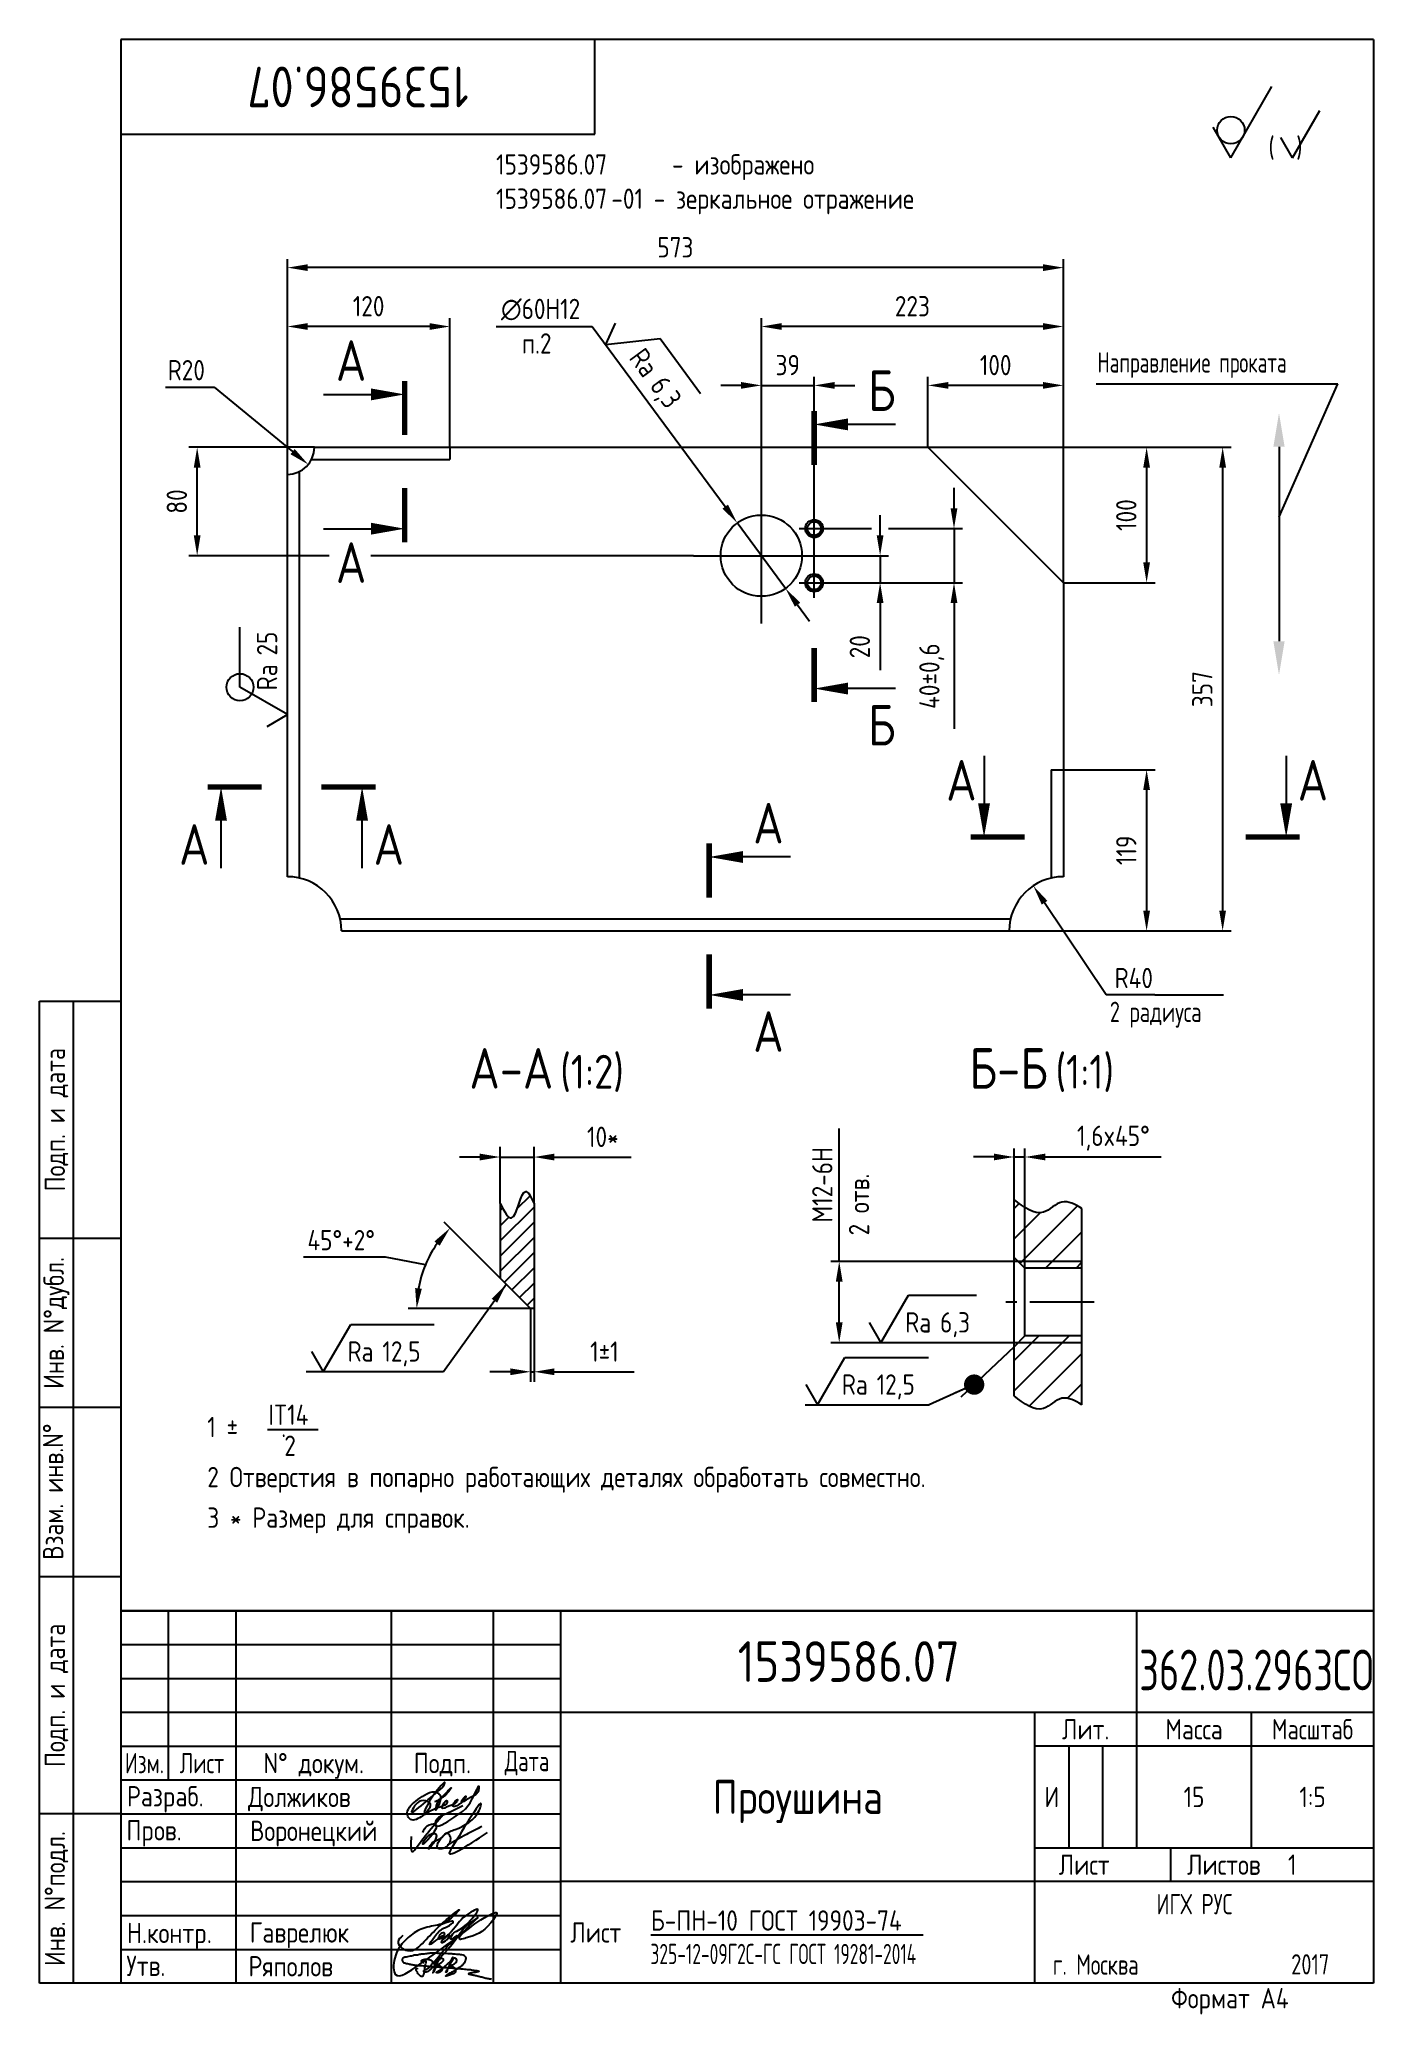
# Paper-space layout 'A4_protect' of a CAD drawing. Header units: millimetres. Extents: x 254 to 451, y 0 to 292.
# The model-space entities are those that its viewports show. They can reach past a viewport. Long polylines and large blocks are cut down to what shows.
import ezdxf
from ezdxf.enums import TextEntityAlignment as Align

# ---------------------------------------------------------------- set-up
doc = ezdxf.new("R2010")
doc.units = ezdxf.units.MM
doc.header["$LTSCALE"] = 0.3
doc.linetypes.add('CENTER', pattern=[50.800000000000004, 31.75, -6.35, 6.35, -6.35])
for name, color, linetype in [('Bord', 1, 'Continuous'), ('Cen', 5, 'CENTER'), ('Cont', 6, 'Continuous'), ('Dim', 7, 'Continuous'), ('Hatch', 2, 'Continuous'), ('Text', 3, 'Continuous'), ('Textb', 6, 'Continuous'), ('Vporti', 7, 'Continuous')]:
    doc.layers.add(name, color=color, linetype=linetype)
doc.layers.get('Vporti').off()
doc.styles.add('STYIE1', font='romans.shx', dxfattribs={"width": 0.8})
doc.styles.add('Style1', font='romans.shx', dxfattribs={"width": 0.8})
doc.dimstyles.new('Anqular-2', dxfattribs={"dimscale": 2, "dimtxt": 3, "dimasz": 3, "dimexe": 1.25, "dimexo": 0, "dimgap": 1, "dimtad": 2, "dimtoh": 1, "dimdec": 3, "dimtxsty": 'Style1', "dimcen": 2.5, "dimclrt": 3, "dimadec": 0, "dimazin": 0, "dimtfac": 1, "dimtdec": 3, "dimtmove": 1, "dimatfit": 3, "dimfxl": 1, "dimarcsym": 0})
doc.dimstyles.new('DIA5', dxfattribs={"dimscale": 5, "dimtxt": 3, "dimasz": 3, "dimexe": 0.18, "dimexo": 0.0625, "dimgap": 1, "dimtad": 1, "dimtih": 1, "dimtoh": 1, "dimdec": 0, "dimdsep": 46, "dimtxsty": 'Style1', "dimcen": 0, "dimclrt": 3, "dimadec": 0, "dimazin": 0, "dimtfac": 1, "dimtdec": 0, "dimtmove": 0, "dimatfit": 3, "dimfxl": 1, "dimtolj": 1, "dimarcsym": 0})
doc.dimstyles.new('Lin', dxfattribs={"dimtxt": 3, "dimasz": 3, "dimexe": 1.25, "dimexo": 0, "dimgap": 1, "dimtad": 1, "dimdec": 3, "dimtxsty": 'Style1', "dimcen": 2.5, "dimclrt": 3, "dimadec": 0, "dimazin": 0, "dimtfac": 1, "dimtdec": 3, "dimtmove": 0, "dimatfit": 3, "dimldrblk": 'DOT', "dimfxl": 1, "dimarcsym": 0})
doc.dimstyles.new('LIN_2', dxfattribs={"dimscale": 2, "dimtxt": 3, "dimasz": 3, "dimexe": 1.5, "dimexo": 0, "dimgap": 1.48, "dimtad": 1, "dimdec": 4, "dimrnd": 1, "dimdsep": 46, "dimtxsty": 'Style1', "dimcen": 0, "dimdle": 2, "dimclrd": 256, "dimclrt": 3, "dimadec": 0, "dimazin": 0, "dimtfac": 0.6666666666666666, "dimtdec": 4, "dimtmove": 0, "dimatfit": 3, "dimfxl": 1, "dimtvp": 0.8333333333333334, "dimtolj": 1, "dimtzin": 0, "dimarcsym": 0})
doc.dimstyles.new('Lin_5', dxfattribs={"dimscale": 5, "dimtxt": 3, "dimasz": 3, "dimexe": 1.25, "dimexo": 0, "dimgap": 1.5, "dimtad": 1, "dimtxsty": 'Style1', "dimcen": 2.5, "dimclrt": 3, "dimadec": 0, "dimazin": 0, "dimtfac": 1, "dimtmove": 0, "dimatfit": 3, "dimldrblk": 'DOT', "dimfxl": 1, "dimarcsym": 0})
doc.dimstyles.new('RAD-5', dxfattribs={"dimscale": 5, "dimtxt": 3, "dimasz": 3, "dimexe": 1.5, "dimexo": 0, "dimgap": 1, "dimtad": 1, "dimtoh": 1, "dimdec": 0, "dimzin": 12, "dimdsep": 46, "dimtxsty": 'Style1', "dimcen": 0, "dimclrt": 3, "dimadec": 0, "dimazin": 0, "dimtfac": 1, "dimtdec": 0, "dimtofl": 0, "dimtmove": 1, "dimatfit": 1, "dimfxl": 1, "dimtolj": 1, "dimtzin": 12, "dimarcsym": 0})

psp = doc.layouts.new('A4_protect')

# ---------------------------------------------------------------- texts
at = {"layer": 'Text', "style": 'Style1'}
for s, width, p in [('1 %%P    .', 0.8, (278.9151752061288, 85.63142757338494)), ('2 Отверстия в попарно работающих деталях обработать совместно.', 0.8, (278.9151752061288, 78.24103126888178)), ('3 * Размер для справок.', 0.8, (278.9151752061288, 72.24103126888178)), ('г. Москва', 0.7, (403.7684980210061, 6.252224118072824))]:
    psp.add_text(s, height=3, dxfattribs=dict(at, width=width)).set_placement(p)
at = {"layer": 'Text', "style": 'Style1', "width": 0.8}
for s, p in [('Должиков', (292.5148419971167, 32.5)), ('Воронецкий', (294.6327186336782, 27.5)), ('Гаврелюк', (292.5148419971167, 12.5)), ('Ряполов', (291.2386780531103, 7.500000000000004))]:
    psp.add_text(s, height=3, dxfattribs=at).set_placement(p, align=Align.MIDDLE_CENTER)
at = {"layer": 'Text', "style": 'Style1', "width": 0.7}
psp.add_text('ИГХ РУС', height=3, dxfattribs=at).set_placement((424.7072826763531, 16.68532514914511), align=Align.MIDDLE)
at = {"layer": 'Textb', "style": 'Style1', "width": 0.5002071002423563}
psp.add_text('362.03.2963СО', height=6, dxfattribs=at).set_placement((416.5469705597782, 48.25000000000006), (451.1327186336782, 48.25000000000006), align=Align.FIT)

msp = doc.modelspace()

# ---------------------------------------------------------------- texts
at = {"layer": 'Dim', "color": 3, "style": 'Style1'}
for s, width, p in [('п.2', 0.8, (5436.38034902737, 2349.561468588745)), ('2 радиуса', 0.7, (5870.50331249912, 1856.082125563132))]:
    msp.add_text(s, height=15, dxfattribs=dict(at, width=width)).set_placement(p)
at = {"layer": 'Text', "style": 'STYIE1', "width": 0.8}
msp.add_text('2 отв.', height=3, rotation=90, dxfattribs=at).set_placement((5716.660851089078, 738.7406076504772))

# ---------------------------------------------------------------- blocks, each defined once
blk = doc.blocks.new('A4')
at = {"layer": 'Bord'}
for p, q in [((20, 55), (85, 55)), ((20, 50), (85, 50)), ((20, 45), (85, 45)), ((160, 40), (160, 25)), ((165, 40), (165, 25)), ((20, 30), (85, 30)), ((20, 25), (85, 25)), ((20, 20), (85, 20)), ((20, 15), (85, 15)), ((20, 10), (85, 10))]:
    blk.add_line(p, q, dxfattribs=at)
at = {"layer": 'Cont'}
for p, q in [((204.9999999999999, 292), (20, 292)), ((20, 291.9999999999999), (20, 5)), ((90, 277.9999999999999), (90, 291.9999999999999)), ((204.9999999999998, 292), (205, 5)), ((20, 277.9999999999999), (90, 277.9999999999999)), ((8, 5), (8, 150)), ((8, 150), (20, 150)), ((13, 5), (13, 150)), ((8, 115), (20, 115)), ((20, 90), (8, 90)), ((20, 65), (8, 65)), ((205, 60), (20, 60)), ((20, 60), (205, 60)), ((27, 60), (27, 35)), ((37, 60), (37, 5)), ((60, 5), (60, 60)), ((75, 60), (75, 5)), ((85, 5), (85, 60)), ((170, 60), (170, 25)), ((85, 45), (205, 45)), ((155, 5), (155, 45)), ((187, 25), (187, 45)), ((20, 39.99999999999999), (85, 39.99999999999999)), ((205, 40), (155, 40)), ((85, 34.99999999999999), (20, 34.99999999999999)), ((20, 30), (8, 30)), ((155, 24.99999999999999), (205, 24.99999999999999)), ((175, 24.99999999999999), (175, 19.99999999999999)), ((205, 19.99999999999999), (85, 19.99999999999999)), ((20, 5), (8, 5)), ((205, 5), (20, 5))]:
    blk.add_line(p, q, dxfattribs=at)
at = {"layer": 'Text', "style": 'Style1', "width": 0.8}
for s, p in [('Подп. и дата', (10.5, 132.5)), ('Инв. N%%dдубл.', (10.5, 102.5)), ('Взам. инв.N%%d ', (9.998218334537, 78.3795773123125)), ('Подп. и дата', (10.5, 47.5)), ('Инв. N%%dподл.', (10.5, 17.5))]:
    blk.add_text(s, height=3, rotation=90, dxfattribs=at).set_placement(p, align=Align.MIDDLE)
at = {"layer": 'Text', "style": 'Style1'}
for s, width, p in [('Лит.', 0.8, (162.5, 42.5)), ('Масса', 0.8, (178.5, 42.5)), ('Масштаб', 0.75, (196, 42.5)), ('Изм.', 0.7, (23.5, 37.49999999999999)), ('Лист', 0.7, (32, 37.49999999999999)), ('N%%d докум.', 0.8, (48.5, 37.5)), ('Подп.', 0.8, (67.5, 37.5)), ('Лист', 0.8, (162.2718397600559, 22.49999999999999)), ('Листов', 0.8, (182.8989563431841, 22.49999999999999))]:
    blk.add_text(s, height=3, dxfattribs=dict(at, width=width)).set_placement(p, align=Align.MIDDLE_CENTER)
at = {"layer": 'Text', "style": 'Style1', "width": 0.7}
blk.add_text('Дата', height=3, dxfattribs=at).set_placement((80, 37.5), align=Align.MIDDLE)
at = {"layer": 'Text', "style": 'Style1', "width": 0.8}
for s, p in [('Разpаб.', (20.91971765870153, 31.10185583207623)), ('Пpов.', (20.8359385107974, 26.07763561014266)), ('Н.контp.', (20.91971765870153, 10.92123663390996)), ('Утв.', (20.8359385107974, 6.064490181786334)), ('Фоpмат А4', (175.1084847008888, 1.28703724672838))]:
    blk.add_text(s, height=3, dxfattribs=at).set_placement(p)
for tag, p in [('ФИО', (39.00000028469458, 30.99999993653432)), ('ФИО', (39.00000028469458, 25.99999993653432)), ('ГОСТ_СОРТАМЕНТА', (98.1878215711672, 13.99999993653432)), ('ФИО', (39.00000028469458, 10.99999993653432)), ('ФИО', (39.00000028469458, 5.999999936534323))]:
    blk.add_attdef(tag, p, '', height=3, dxfattribs=at)
for tag, p in [('И', (157.4854669433364, 32.49999993653432)), ('700', (178.5000002846946, 32.49999993653432)), ('1:20', (196.0000002846946, 32.49999993653432))]:
    blk.add_attdef(tag, text='', height=3, dxfattribs=at).set_placement(p, align=Align.MIDDLE)
blk.add_attdef('Сборочный_чертеж', text='', height=3, dxfattribs=at).set_placement((120.0000002846946, 21.29999993653432), align=Align.CENTER)
for tag, p in [('1', (171.1198734160635, 22.49999993653432)), ('2', (193.0000002846946, 22.49999993653432))]:
    blk.add_attdef(tag, text='', height=3, dxfattribs=at).set_placement(p, align=Align.MIDDLE_CENTER)
blk.add_attdef('ЛИСТ', text='', height=3, dxfattribs=at).set_placement((85.98599249093127, 12.49999993653432), align=Align.MIDDLE_LEFT)
at = {"layer": 'Text', "style": 'Style1', "width": 0.7}
blk.add_attdef('%%OГОСТ_ТЕХ._ТРЕБОВАНИЙ', text='', height=3, dxfattribs=at).set_placement((98.1878215711672, 7.999999936534323), align=Align.BOTTOM_LEFT)
at = {"layer": 'Textb', "style": 'Style1', "width": 0.8}
blk.add_attdef('1234567', (81.00000028469458, 289.9999999365343), '', height=6, rotation=180, dxfattribs=at)
blk.add_attdef('1234567', (123.3985668923431, 47.99999993653432), '', height=6, dxfattribs=at)
for tag, height, p in [('123ХЯ', 6, (183.6230571087517, 47.99999993653432)), ('НАИМЕНОВАНИЕ', 5, (120.0000002846946, 29.99999993653432))]:
    blk.add_attdef(tag, text='', height=height, dxfattribs=at).set_placement(p, align=Align.CENTER)
blk = doc.blocks.new('sherISO_12')
at = {"layer": 'Cont'}
for q in [(-14.99782217351685, -6.95999999999998), (-23.65807621135218, -12.95999999999998)]:
    blk.add_line((-21.05999999999995, -17.45999999999998), q, dxfattribs=at)
blk.add_circle((-21.05649071793096, -13.39037348890173), 2.029500000000098, dxfattribs=at)
at = {"layer": 'Text'}
for q in [(-7.918557509540278, -10.45999999999998), (-13.6920602014311, -14.45999999999998)]:
    blk.add_line((-11.96000939386295, -17.45999999999998), q, dxfattribs=at)
at = {"layer": 'Text', "style": 'Style1', "width": 0.8}
blk.add_text('(  )', height=3, dxfattribs=at).set_placement((-15.52723959222106, -17.45999999999998))
blk = doc.blocks.new('A$C3427693D')
at = {"layer": 'Text'}
blk.add_line((-2.462655289e-07, 3.921343249131496), (7.45800322316353, 3.921343249131496), dxfattribs=at)
at = {"layer": 'Text', "style": 'Style1', "width": 0.8}
for s, p in [('IT14', (0.1308413134756279, 4.574900168269551)), ('2', (2.486000910210748, 3.04971195e-07))]:
    blk.add_text(s, height=3, dxfattribs=at).set_placement(p)
blk = doc.blocks.new('ZNAK22')
at = {"layer": 'Text', "style": 'Style1', "width": 0.8}
for s, p in [(' - изображено', (21.00791309012997, 5.568741892225184)), ('-01 - зеркальное отражение', (13.64264929612103, 0.5115990350823196))]:
    blk.add_text(s, height=3, dxfattribs=at).set_placement(p)
for p in [(13.01197387418525, 5.568741892225184), (13.01197387418525, 0.5087418922251814)]:
    blk.add_attdef('000000', text='', height=3, dxfattribs=at).set_placement(p, align=Align.RIGHT)
blk = doc.blocks.new('ZNAK23')
at = {"layer": 'Bord'}
for p in [(-5.399430380076865, 23.58053427320601), (21.60783310818999, 3.956764371807708)]:
    blk.add_line(p, (30.30862692411256, 23.58053427320604), dxfattribs=at)
at = {"layer": 'Cont'}
blk.add_line((21.60783310818999, 14.28972734121135), (21.60783310818999, -14.40768769174963), dxfattribs=at)
for points in [[(20.77449977485651, 14.28972734121135), (22.44116644152348, 14.28972734121135), (21.60783310818999, 19.28972734121135)], [(20.77449977485651, -14.40768769174963), (22.44116644152348, -14.40768769174963), (21.60783310818999, -19.40768769174963)]]:
    blk.add_solid(points, dxfattribs=at)
at = {"layer": 'Text', "style": 'Style1', "width": 0.65}
blk.add_text('Направление проката', height=3, dxfattribs=at).set_placement((-5.195692706519026, 25.26359313474794))
blk = doc.blocks.new('ZNAK02')
at = {"layer": 'Textb', "style": 'Style1', "width": 0.8}
blk.add_attdef('А-А', text='', height=6, dxfattribs=at).set_placement((13.92365654542732, -0.0589057465722931), align=Align.RIGHT)
blk.add_attdef('SC(1)', (14.93852440389526, -0.0589057465722931), '', height=5, dxfattribs=at)
blk = doc.blocks.new('*D23')
at = {"layer": 'Defpoints', "color": 0, "transparency": 16777216}
for p in [(5557.518638943089, 759.8774826176118), (5557.518638943089, 746.1327477832456), (5567.518638943089, 746.1327477832456)]:
    blk.add_point(p, dxfattribs=at)
at = {"layer": 'Dim', "color": 0, "lineweight": -2, "transparency": 16777216}
for p, q in [((5557.518638943089, 746.1327477832456), (5557.518638943089, 762.8774826176118)), ((5567.518638943089, 746.1327477832456), (5567.518638943089, 762.8774826176118))]:
    blk.add_line(p, q, dxfattribs=at)
at = {"layer": 'Dim', "lineweight": -2, "transparency": 16777216}
for p, q in [((5551.518638943089, 759.8774826176118), (5545.518638943089, 759.8774826176118)), ((5557.518638943089, 759.8774826176118), (5567.518638943089, 759.8774826176118)), ((5573.518638943089, 759.8774826176118), (5596.181496085946, 759.8774826176118))]:
    blk.add_line(p, q, dxfattribs=at)
at = {"layer": 'Dim', "transparency": 16777216}
for points in [[(5551.518638943089, 760.8774826176118), (5551.518638943089, 758.8774826176118), (5557.518638943089, 759.8774826176118)], [(5573.518638943089, 760.8774826176118), (5573.518638943089, 758.8774826176118), (5567.518638943089, 759.8774826176118)]]:
    blk.add_solid(points, dxfattribs=at)
at = {"layer": 'Dim', "color": 3, "transparency": 16777216, "insert": (5587.850067514518, 765.8374826176118), "char_height": 6, "attachment_point": 5, "style": 'Style1'}
blk.add_mtext('\\A1;10*', dxfattribs=at)
blk = doc.blocks.new('*D24')
at = {"layer": 'Defpoints', "color": 0, "transparency": 16777216}
for p in [(5566.518638943089, 715.1244458103065), (5567.518638943089, 715.124445810307), (5567.518638943089, 696.4646714220348)]:
    blk.add_point(p, dxfattribs=at)
at = {"layer": 'Dim', "color": 0, "lineweight": -2, "transparency": 16777216}
for p, q in [((5566.518638943089, 715.1244458103065), (5566.518638943089, 693.4646714220348)), ((5567.518638943089, 715.124445810307), (5567.518638943089, 693.4646714220348))]:
    blk.add_line(p, q, dxfattribs=at)
at = {"layer": 'Dim', "lineweight": -2, "transparency": 16777216}
for p, q in [((5560.518638943089, 696.4646714220348), (5554.518638943089, 696.4646714220348)), ((5566.518638943089, 696.4646714220348), (5567.518638943089, 696.4646714220348)), ((5573.518638943089, 696.4646714220348), (5597.095781800232, 696.4646714220348))]:
    blk.add_line(p, q, dxfattribs=at)
at = {"layer": 'Dim', "transparency": 16777216}
for points in [[(5560.518638943089, 697.4646714220348), (5560.518638943089, 695.4646714220348), (5566.518638943089, 696.4646714220348)], [(5573.518638943089, 697.4646714220348), (5573.518638943089, 695.4646714220348), (5567.518638943089, 696.4646714220348)]]:
    blk.add_solid(points, dxfattribs=at)
at = {"layer": 'Dim', "color": 3, "transparency": 16777216, "insert": (5588.30721037166, 702.4246714220349), "char_height": 6, "attachment_point": 5, "style": 'Style1'}
blk.add_mtext('\\A1;1%%p1', dxfattribs=at)
blk = doc.blocks.new('*D25')
at = {"layer": 'Defpoints', "color": 0, "transparency": 16777216}
for p in [(5537.373676938383, 731.9512974692357), (5557.518638943089, 724.1244458103058), (5566.518638943087, 715.1244458103063), (5566.518638943088, 715.1244458103056), (5567.518638943088, 715.1244458103065)]:
    blk.add_point(p, dxfattribs=at)
at = {"layer": 'Dim', "color": 0, "lineweight": -2, "transparency": 16777216}
for p, q in [((5557.518638943089, 724.1244458103058), (5540.954110162015, 740.6889745913802)), ((5523.657247889656, 730.3442443719634), (5499.485819318226, 730.3442443719639)), ((5535.426671254496, 728.0031605077759), (5523.657247889656, 730.3442443719634)), ((5566.518638943088, 715.1244458103056), (5530.364935625217, 715.1244458102826))]:
    blk.add_line(p, q, dxfattribs=at)
blk.add_arc((5566.518638943088, 715.1244458103056), 33.65370331787216, 145.2286399672636, 169.7713600327721, dxfattribs=at)
at = {"layer": 'Dim', "color": 0, "transparency": 16777216}
for points in [[(5538.107004429338, 734.9585128362237), (5539.641655321166, 733.6759970896471), (5542.721877114981, 738.9212076384138)], [(5534.395813855031, 721.0114154760358), (5532.403776221283, 721.1897019470159), (5532.864935625216, 715.1244458102835)]]:
    blk.add_solid(points, dxfattribs=at)
at = {"layer": 'Dim', "color": 3, "transparency": 16777216, "insert": (5510.571533603941, 735.3442443719641), "char_height": 6, "attachment_point": 5, "style": 'Style1'}
blk.add_mtext('\\A1;45°+2%%d', dxfattribs=at)
blk = doc.blocks.new('sherISO_01')
at = {"layer": 'Text'}
blk.add_line((4.041449999999998, 7), (16.36445260767761, 7), dxfattribs=at)
blk.add_lwpolyline([(-1.732050000000015, 3), (0, 0), (4.041449999999998, 7)], dxfattribs=at)
at = {"layer": 'Text', "style": 'Style1', "width": 0.8}
blk.add_text('Ra', height=3, dxfattribs=at).set_placement((3.584307142857142, 1.5))
blk.add_attdef('12,5', (8.727084285714255, 1.499999999999915), '', height=3, dxfattribs=at)
blk = doc.blocks.new('*D26')
at = {"layer": 'Defpoints', "color": 0, "transparency": 16777216}
for p in [(5736.214748731138, 2326.093019177344), (5736.214748731138, 2280.368164889646), (5836.214748731138, 2180.368164889646)]:
    blk.add_point(p, dxfattribs=at)
at = {"layer": 'Dim', "color": 0, "lineweight": -2, "transparency": 16777216}
for p, q in [((5736.214748731138, 2280.368164889646), (5736.214748731138, 2332.343019177344)), ((5836.214748731138, 2180.368164889646), (5836.214748731138, 2332.343019177344)), ((5821.214748731138, 2326.093019177344), (5751.214748731138, 2326.093019177344))]:
    blk.add_line(p, q, dxfattribs=at)
at = {"layer": 'Dim', "color": 0, "transparency": 16777216}
for points in [[(5751.214748731138, 2328.593019177344), (5751.214748731138, 2323.593019177344), (5736.214748731138, 2326.093019177344)], [(5821.214748731138, 2328.593019177344), (5821.214748731138, 2323.593019177344), (5836.214748731138, 2326.093019177344)]]:
    blk.add_solid(points, dxfattribs=at)
at = {"layer": 'Dim', "color": 3, "transparency": 16777216, "insert": (5786.214748731138, 2341.093019177344), "char_height": 15, "attachment_point": 5, "style": 'Style1'}
blk.add_mtext('100', dxfattribs=at)
blk = doc.blocks.new('_Dot')
at = {"color": 0, "linetype": 'ByBlock', "lineweight": -2}
blk.add_line((-0.5, 0), (-1, 0), dxfattribs=at)
at = {"color": 0, "linetype": 'ByBlock', "const_width": 0.5}
blk.add_lwpolyline([(-0.25, 0, 1), (0.25, 0, 1)], format="xyb", close=True, dxfattribs=at)
blk = doc.blocks.new('*D27')
at = {"layer": 'Defpoints', "color": 0, "transparency": 16777216}
for p in [(5736.214748731138, 2280.368164889646), (5836.214748731138, 2180.368164889646), (5897.662577221985, 2180.368164889646)]:
    blk.add_point(p, dxfattribs=at)
at = {"layer": 'Dim', "color": 0, "lineweight": -2, "transparency": 16777216}
for p, q in [((5736.214748731138, 2280.368164889646), (5903.912577221985, 2280.368164889646)), ((5897.662577221985, 2265.368164889646), (5897.662577221985, 2195.368164889646)), ((5836.214748731138, 2180.368164889646), (5903.912577221985, 2180.368164889646))]:
    blk.add_line(p, q, dxfattribs=at)
at = {"layer": 'Dim', "color": 0, "transparency": 16777216}
for points in [[(5895.162577221985, 2265.368164889646), (5900.162577221985, 2265.368164889646), (5897.662577221985, 2280.368164889646)], [(5895.162577221985, 2195.368164889646), (5900.162577221985, 2195.368164889646), (5897.662577221985, 2180.368164889646)]]:
    blk.add_solid(points, dxfattribs=at)
at = {"layer": 'Dim', "color": 3, "transparency": 16777216, "insert": (5882.662577221984, 2230.368164889647), "char_height": 15, "attachment_point": 5, "rotation": 90, "style": 'Style1'}
blk.add_mtext('100', dxfattribs=at)
blk = doc.blocks.new('*D28')
at = {"layer": 'Defpoints', "color": 0, "transparency": 16777216}
for p in [(5836.214748731138, 2042.368164889646), (5796.214748731138, 1923.368164889646), (5897.662577221984, 1923.368164889646)]:
    blk.add_point(p, dxfattribs=at)
at = {"layer": 'Dim', "color": 0, "lineweight": -2, "transparency": 16777216}
for p, q in [((5836.214748731138, 2042.368164889646), (5903.912577221984, 2042.368164889646)), ((5897.662577221984, 2027.368164889646), (5897.662577221984, 1938.368164889646)), ((5796.214748731138, 1923.368164889646), (5903.912577221984, 1923.368164889646))]:
    blk.add_line(p, q, dxfattribs=at)
at = {"layer": 'Dim', "color": 0, "transparency": 16777216}
for points in [[(5895.162577221984, 2027.368164889646), (5900.162577221984, 2027.368164889646), (5897.662577221984, 2042.368164889646)], [(5895.162577221984, 1938.368164889646), (5900.162577221984, 1938.368164889646), (5897.662577221984, 1923.368164889646)]]:
    blk.add_solid(points, dxfattribs=at)
at = {"layer": 'Dim', "color": 3, "transparency": 16777216, "insert": (5882.662577221984, 1982.868164889646), "char_height": 15, "attachment_point": 5, "rotation": 90, "style": 'Style1'}
blk.add_mtext('119', dxfattribs=at)
blk = doc.blocks.new('*D29')
at = {"layer": 'Defpoints', "color": 0, "transparency": 16777216}
for p in [(5736.214748731138, 2280.368164889646), (5796.214748731138, 1923.368164889646), (5953.810228573565, 1923.368164889646)]:
    blk.add_point(p, dxfattribs=at)
at = {"layer": 'Dim', "color": 0, "lineweight": -2, "transparency": 16777216}
for p, q in [((5736.214748731138, 2280.368164889646), (5960.060228573566, 2280.368164889646)), ((5953.810228573566, 2265.368164889646), (5953.810228573565, 1938.368164889646)), ((5796.214748731138, 1923.368164889646), (5960.060228573565, 1923.368164889646))]:
    blk.add_line(p, q, dxfattribs=at)
at = {"layer": 'Dim', "color": 0, "transparency": 16777216}
for points in [[(5951.310228573566, 2265.368164889646), (5956.310228573566, 2265.368164889646), (5953.810228573566, 2280.368164889646)], [(5951.310228573565, 1938.368164889646), (5956.310228573565, 1938.368164889646), (5953.810228573565, 1923.368164889646)]]:
    blk.add_solid(points, dxfattribs=at)
at = {"layer": 'Dim', "color": 3, "transparency": 16777216, "insert": (5938.810228573565, 2101.868164889646), "char_height": 15, "attachment_point": 5, "rotation": 90, "style": 'Style1'}
blk.add_mtext('357', dxfattribs=at)
blk = doc.blocks.new('*D30')
at = {"layer": 'Defpoints', "color": 0, "transparency": 16777216}
for p in [(5613.214746496851, 2369.561468588745), (5613.214746496851, 2250.368162651859), (5836.214748731138, 2180.368164889646)]:
    blk.add_point(p, dxfattribs=at)
at = {"layer": 'Dim', "color": 0, "lineweight": -2, "transparency": 16777216}
for p, q in [((5613.214746496851, 2250.368162651859), (5613.214746496851, 2375.811468588745)), ((5836.214748731138, 2180.368164889646), (5836.214748731138, 2375.811468588745)), ((5821.214748731138, 2369.561468588745), (5628.214746496851, 2369.561468588745))]:
    blk.add_line(p, q, dxfattribs=at)
at = {"layer": 'Dim', "color": 0, "transparency": 16777216}
for points in [[(5628.214746496851, 2372.061468588745), (5628.214746496851, 2367.061468588745), (5613.214746496851, 2369.561468588745)], [(5821.214748731138, 2372.061468588745), (5821.214748731138, 2367.061468588745), (5836.214748731138, 2369.561468588745)]]:
    blk.add_solid(points, dxfattribs=at)
at = {"layer": 'Dim', "color": 3, "transparency": 16777216, "insert": (5724.714747613994, 2384.561468588745), "char_height": 15, "attachment_point": 5, "style": 'Style1'}
blk.add_mtext('223', dxfattribs=at)
blk = doc.blocks.new('*D31')
at = {"layer": 'Defpoints', "color": 0, "transparency": 16777216}
for p in [(5263.214748731138, 2369.561468588747), (5383.214748731138, 2280.368164889646), (5263.214748731138, 2260.368164889647)]:
    blk.add_point(p, dxfattribs=at)
at = {"layer": 'Dim', "color": 0, "lineweight": -2, "transparency": 16777216}
for p, q in [((5263.214748731138, 2260.368164889647), (5263.214748731138, 2375.811468588747)), ((5383.214748731138, 2280.368164889646), (5383.214748731138, 2375.811468588747)), ((5368.214748731138, 2369.561468588747), (5278.214748731138, 2369.561468588747))]:
    blk.add_line(p, q, dxfattribs=at)
at = {"layer": 'Dim', "color": 0, "transparency": 16777216}
for points in [[(5278.214748731138, 2372.061468588747), (5278.214748731138, 2367.061468588747), (5263.214748731138, 2369.561468588747)], [(5368.214748731138, 2372.061468588747), (5368.214748731138, 2367.061468588747), (5383.214748731138, 2369.561468588747)]]:
    blk.add_solid(points, dxfattribs=at)
at = {"layer": 'Dim', "color": 3, "transparency": 16777216, "insert": (5323.214748731138, 2384.561468588747), "char_height": 15, "attachment_point": 5, "style": 'Style1'}
blk.add_mtext('120', dxfattribs=at)
blk = doc.blocks.new('*D32')
at = {"layer": 'Defpoints', "color": 0, "transparency": 16777216}
for p in [(5196.609551479123, 2280.368164889646), (5283.214748731138, 2280.368164889646), (5294.053866540038, 2200.36816265207)]:
    blk.add_point(p, dxfattribs=at)
at = {"layer": 'Dim', "color": 0, "lineweight": -2, "transparency": 16777216}
for p, q in [((5283.214748731138, 2280.368164889646), (5190.359551479123, 2280.368164889646)), ((5196.609551479123, 2215.36816265207), (5196.609551479123, 2265.368164889646)), ((5294.053866540038, 2200.36816265207), (5190.359551479123, 2200.36816265207))]:
    blk.add_line(p, q, dxfattribs=at)
at = {"layer": 'Dim', "color": 0, "transparency": 16777216}
for points in [[(5194.109551479123, 2265.368164889646), (5199.109551479123, 2265.368164889646), (5196.609551479123, 2280.368164889646)], [(5194.109551479123, 2215.36816265207), (5199.109551479123, 2215.36816265207), (5196.609551479123, 2200.36816265207)]]:
    blk.add_solid(points, dxfattribs=at)
at = {"layer": 'Dim', "color": 3, "transparency": 16777216, "insert": (5181.609551479122, 2240.368163770859), "char_height": 15, "attachment_point": 5, "rotation": 90, "style": 'Style1'}
blk.add_mtext('80', dxfattribs=at)
blk = doc.blocks.new('*D33')
at = {"layer": 'Defpoints', "color": 0, "transparency": 16777216}
for p in [(5263.214748731138, 2413.029918000146), (5263.214748731138, 2260.368164889647), (5836.214748731137, 2180.368164889646)]:
    blk.add_point(p, dxfattribs=at)
at = {"layer": 'Dim', "color": 0, "lineweight": -2, "transparency": 16777216}
for p, q in [((5263.214748731138, 2260.368164889647), (5263.214748731138, 2419.279918000146)), ((5836.214748731137, 2180.368164889646), (5836.214748731137, 2419.279918000146)), ((5821.214748731137, 2413.029918000146), (5278.214748731138, 2413.029918000146))]:
    blk.add_line(p, q, dxfattribs=at)
at = {"layer": 'Dim', "color": 0, "transparency": 16777216}
for points in [[(5278.214748731138, 2415.529918000146), (5278.214748731138, 2410.529918000146), (5263.214748731138, 2413.029918000146)], [(5821.214748731137, 2415.529918000146), (5821.214748731137, 2410.529918000146), (5836.214748731137, 2413.029918000146)]]:
    blk.add_solid(points, dxfattribs=at)
at = {"layer": 'Dim', "color": 3, "transparency": 16777216, "insert": (5549.714748731138, 2428.029918000146), "char_height": 15, "attachment_point": 5, "style": 'Style1'}
blk.add_mtext('573', dxfattribs=at)
blk = doc.blocks.new('*D34')
at = {"layer": 'Defpoints', "color": 0, "transparency": 16777216}
for p in [(5595.401213338973, 2224.506887482112), (5631.028279654729, 2176.229437822028)]:
    blk.add_point(p, dxfattribs=at)
at = {"layer": 'Dim', "color": 0, "lineweight": -2, "transparency": 16777216}
for p, q in [((5417.356014868948, 2369.561468588745), (5488.356014868949, 2369.561468588745)), ((5488.356014868949, 2369.561468588745), (5586.494446759971, 2236.576249897218)), ((5631.028279654729, 2176.229437822028), (5595.401213338973, 2224.506887482112)), ((5639.935046233731, 2164.160075406922), (5648.841812812732, 2152.090712991816))]:
    blk.add_line(p, q, dxfattribs=at)
at = {"layer": 'Dim', "color": 0, "transparency": 16777216}
for points in [[(5588.506007162488, 2238.060710993718), (5584.482886357453, 2235.091788800718), (5595.401213338973, 2224.506887482112)], [(5641.946606636248, 2165.644536503423), (5637.923485831213, 2162.675614310422), (5631.028279654729, 2176.229437822028)]]:
    blk.add_solid(points, dxfattribs=at)
at = {"layer": 'Dim', "color": 3, "transparency": 16777216, "insert": (5450.213157726092, 2382.061468588745), "char_height": 15, "attachment_point": 5, "style": 'Style1'}
blk.add_mtext('\\A1;∅60H12', dxfattribs=at)
blk = doc.blocks.new('*D35')
at = {"layer": 'Defpoints', "color": 0, "transparency": 16777216}
for p in [(5263.214748731138, 2280.368164889646), (5278.671436812288, 2267.676010085911)]:
    blk.add_point(p, dxfattribs=at)
at = {"layer": 'Dim', "color": 0, "lineweight": -2, "transparency": 16777216}
for p, q in [((5173.195490708389, 2324.843019177348), (5209.052633565532, 2324.843019177343)), ((5209.052633565532, 2324.843019177343), (5267.078920751424, 2277.195126188712))]:
    blk.add_line(p, q, dxfattribs=at)
at = {"layer": 'Dim', "color": 0, "transparency": 16777216}
blk.add_solid([(5268.665440101891, 2279.127212198856), (5265.492401400958, 2275.263040178568), (5278.671436812288, 2267.676010085911)], dxfattribs=at)
at = {"layer": 'Dim', "color": 3, "transparency": 16777216, "insert": (5188.624062136961, 2337.343019177347), "char_height": 15, "attachment_point": 5, "style": 'Style1'}
blk.add_mtext('\\A1;R20', dxfattribs=at)
blk = doc.blocks.new('razrez04')
at = {"layer": 'Text', "const_width": 0.8}
blk.add_lwpolyline([(0, 5.996608128210028), (0, -2.003391871789972)], dxfattribs=at)
at = {"layer": 'Text'}
blk.add_lwpolyline([(0, 0, 0, 1.76, 0), (5, 0, 1.76, 1.76, 0)], format="xyseb", dxfattribs=at)
blk.add_lwpolyline([(12, 0), (5, 0)], dxfattribs=at)
at = {"layer": 'Textb', "style": 'Style1', "width": 0.8}
blk.add_attdef('A', (6.5, -8.400000000000006), '', height=6, dxfattribs=at)
blk = doc.blocks.new('razrez03')
at = {"layer": 'Text', "const_width": 0.8}
blk.add_lwpolyline([(0, 1.996608128210028), (0, -6.003391871789972)], dxfattribs=at)
at = {"layer": 'Text'}
blk.add_lwpolyline([(0, 0, 0, 1.76, 0), (5, 0, 1.76, 1.76, 0)], format="xyseb", dxfattribs=at)
blk.add_lwpolyline([(12, 0), (5, 0)], dxfattribs=at)
at = {"layer": 'Textb', "style": 'Style1', "width": 0.8}
blk.add_attdef('A', (6.5, 2), '', height=6, dxfattribs=at)
blk = doc.blocks.new('razrez07')
at = {"layer": 'Text'}
blk.add_lwpolyline([(0, 12), (0, 5)], dxfattribs=at)
blk.add_lwpolyline([(0, 0, 0, 1.76, 0), (0, 5, 1.76, 1.76, 0)], format="xyseb", dxfattribs=at)
at = {"layer": 'Text', "const_width": 0.8}
blk.add_lwpolyline([(-1.996608128210937, 0), (6.003391871789063, 0)], dxfattribs=at)
at = {"layer": 'Textb', "style": 'Style1', "width": 0.8}
blk.add_attdef('А', (-5.585714285714332, 5.400000000000006), '', height=6, dxfattribs=at)
blk = doc.blocks.new('razrez08')
at = {"layer": 'Text'}
blk.add_lwpolyline([(0, 12), (0, 5)], dxfattribs=at)
blk.add_lwpolyline([(0, 0, 0, 1.76, 0), (0, 5, 1.76, 1.76, 0)], format="xyseb", dxfattribs=at)
at = {"layer": 'Text', "const_width": 0.8}
blk.add_lwpolyline([(1.996608128210937, 0), (-6.003391871789063, 0)], dxfattribs=at)
at = {"layer": 'Textb', "style": 'Style1', "width": 0.8}
blk.add_attdef('А', (1.700000000000045, 5.400000000000006), '', height=6, dxfattribs=at)
blk = doc.blocks.new('RAZREZ05')
at = {"layer": 'Text'}
blk.add_lwpolyline([(0, 0, 0, 1.76, 0), (0, -5, 1.76, 1.76, 0)], format="xyseb", dxfattribs=at)
at = {"layer": 'Text', "const_width": 0.8}
blk.add_lwpolyline([(-1.996608128210937, 0), (6.003391871789063, 0)], dxfattribs=at)
at = {"layer": 'Text'}
blk.add_lwpolyline([(0, -12), (0, -5)], dxfattribs=at)
at = {"layer": 'Textb', "style": 'Style1', "width": 0.8}
blk.add_attdef('А', text='', height=6, dxfattribs=at).set_placement((-1.700000000000045, -11.49881548150799, 39), align=Align.RIGHT)
blk = doc.blocks.new('razrez06')
at = {"layer": 'Text'}
blk.add_lwpolyline([(0, 0, 0, 1.76, 0), (0, -5, 1.76, 1.76, 0)], format="xyseb", dxfattribs=at)
at = {"layer": 'Text', "const_width": 0.8}
blk.add_lwpolyline([(1.996608128210937, 0), (-6.003391871789063, 0)], dxfattribs=at)
at = {"layer": 'Text'}
blk.add_lwpolyline([(0, -12), (0, -5)], dxfattribs=at)
at = {"layer": 'Textb', "style": 'Style1', "width": 0.8}
blk.add_attdef('А', (1.700000000000045, -11.5), '', height=6, dxfattribs=at)
blk = doc.blocks.new('razrez02')
at = {"layer": 'Text', "const_width": 0.8}
blk.add_lwpolyline([(0, 5.996608128210028), (0, -2.003391871789972)], dxfattribs=at)
at = {"layer": 'Text'}
blk.add_lwpolyline([(0, 0, 0, 1.76, 0), (-5, 0, 1.76, 1.76, 0)], format="xyseb", dxfattribs=at)
blk.add_lwpolyline([(-12, 0), (-5, 0)], dxfattribs=at)
at = {"layer": 'Textb', "style": 'Style1', "width": 0.8}
blk.add_attdef('А', (-10.16000000000008, -8), '', height=6, dxfattribs=at)
blk = doc.blocks.new('razrez01')
at = {"layer": 'Text', "const_width": 0.8}
blk.add_lwpolyline([(0, 1.996608128210028), (0, -6.003391871789972)], dxfattribs=at)
at = {"layer": 'Text'}
blk.add_lwpolyline([(0, 0, 0, 1.76, 0), (-5, 0, 1.76, 1.76, 0)], format="xyseb", dxfattribs=at)
blk.add_lwpolyline([(-12, 0), (-5, 0)], dxfattribs=at)
at = {"layer": 'Textb', "style": 'Style1', "width": 0.8}
blk.add_attdef('A', (-10.15999999999997, 2), '', height=6, dxfattribs=at)
blk = doc.blocks.new('*D36')
at = {"layer": 'Defpoints', "color": 0, "transparency": 16777216}
for p in [(5814.002272335583, 1956.633851300374), (5836.214748731138, 1923.368164889646)]:
    blk.add_point(p, dxfattribs=at)
at = {"layer": 'Dim', "color": 0, "lineweight": -2, "transparency": 16777216}
for p, q in [((5867.789026784835, 1876.082125563131), (5822.331950983916, 1944.159218896351)), ((5903.646169641977, 1876.082125563132), (5867.789026784835, 1876.082125563131))]:
    blk.add_line(p, q, dxfattribs=at)
at = {"layer": 'Dim', "color": 0, "transparency": 16777216}
blk.add_solid([(5824.411056384586, 1945.547498671073), (5820.252845583244, 1942.770939121629), (5814.002272335583, 1956.633851300374)], dxfattribs=at)
at = {"layer": 'Dim', "color": 3, "transparency": 16777216, "insert": (5888.217598213406, 1888.582125563131), "char_height": 15, "attachment_point": 5, "style": 'Style1'}
blk.add_mtext('\\A1;R40', dxfattribs=at)
blk = doc.blocks.new('A$C6CF913E7')
at = {"layer": 'Text'}
blk.add_circle((0, 0), 2, dxfattribs=at)
blk = doc.blocks.new('sherISO_07')
at = {"layer": 'Text'}
blk.add_line((4.041449999999998, 7), (12.92677526042633, 7), dxfattribs=at)
blk.add_lwpolyline([(-1.732050000000015, 3), (0, 0), (4.041449999999998, 7)], dxfattribs=at)
blk.add_blockref('A$C6CF913E7', (4.041449999999998, 7))
at = {"layer": 'Text', "style": 'Style1', "width": 0.8}
blk.add_text('Ra', height=3, dxfattribs=at).set_placement((3.584307142857142, 1.5))
blk.add_attdef('25', (8.727084285714255, 1.499999999999915), '', height=3, dxfattribs=at)
blk = doc.blocks.new('*D37')
at = {"layer": 'Defpoints', "color": 0, "transparency": 16777216}
for p in [(5663.214746496647, 2200.36816265207), (5663.214746496647, 2180.36816265207), (5700.885137070766, 2180.36816265207)]:
    blk.add_point(p, dxfattribs=at)
at = {"layer": 'Dim', "color": 0, "lineweight": -2, "transparency": 16777216}
for p, q in [((5700.885137070766, 2215.36816265207), (5700.885137070766, 2230.36816265207)), ((5663.214746496647, 2200.36816265207), (5707.135137070766, 2200.36816265207)), ((5700.885137070766, 2200.36816265207), (5700.885137070766, 2180.36816265207)), ((5663.214746496647, 2180.36816265207), (5707.135137070766, 2180.36816265207)), ((5700.885137070766, 2165.36816265207), (5700.885137070766, 2115.939591223499))]:
    blk.add_line(p, q, dxfattribs=at)
at = {"layer": 'Dim', "color": 0, "transparency": 16777216}
for points in [[(5698.385137070766, 2215.36816265207), (5703.385137070766, 2215.36816265207), (5700.885137070766, 2200.36816265207)], [(5698.385137070766, 2165.36816265207), (5703.385137070766, 2165.36816265207), (5700.885137070766, 2180.36816265207)]]:
    blk.add_solid(points, dxfattribs=at)
at = {"layer": 'Dim', "color": 3, "transparency": 16777216, "insert": (5685.885137070765, 2133.153876937785), "char_height": 15, "attachment_point": 5, "rotation": 90, "style": 'Style1'}
blk.add_mtext('20', dxfattribs=at)
blk = doc.blocks.new('*D38')
at = {"layer": 'Defpoints', "color": 0, "transparency": 16777216}
for p in [(5707.135137070766, 2220.36816265207), (5663.214746496851, 2180.36816265207), (5755.450703632197, 2180.36816265207)]:
    blk.add_point(p, dxfattribs=at)
at = {"layer": 'Dim', "color": 0, "lineweight": -2, "transparency": 16777216}
for p, q in [((5755.450703632197, 2235.36816265207), (5755.450703632197, 2250.36816265207)), ((5707.135137070766, 2220.36816265207), (5761.700703632197, 2220.36816265207)), ((5755.450703632197, 2220.36816265207), (5755.450703632197, 2180.36816265207)), ((5663.214746496851, 2180.36816265207), (5761.700703632197, 2180.36816265207)), ((5755.450703632197, 2165.36816265207), (5755.450703632197, 2072.511019794927))]:
    blk.add_line(p, q, dxfattribs=at)
at = {"layer": 'Dim', "color": 0, "transparency": 16777216}
for points in [[(5752.950703632197, 2235.36816265207), (5757.950703632197, 2235.36816265207), (5755.450703632197, 2220.36816265207)], [(5752.950703632197, 2165.36816265207), (5757.950703632197, 2165.36816265207), (5755.450703632197, 2180.36816265207)]]:
    blk.add_solid(points, dxfattribs=at)
at = {"layer": 'Dim', "color": 3, "transparency": 16777216, "insert": (5739.022132203624, 2111.439591223499), "char_height": 15, "attachment_point": 5, "rotation": 90, "style": 'Style1'}
blk.add_mtext('40%%p0,6', dxfattribs=at)
blk = doc.blocks.new('*D39')
at = {"layer": 'Defpoints', "color": 0, "transparency": 16777216}
for p in [(5652.214746496851, 2326.093019177344), (5613.214746496851, 2250.368162651859), (5652.214746496851, 2231.36816265207)]:
    blk.add_point(p, dxfattribs=at)
at = {"layer": 'Dim', "color": 0, "lineweight": -2, "transparency": 16777216}
for p, q in [((5613.214746496851, 2250.368162651859), (5613.214746496851, 2332.343019177344)), ((5652.214746496851, 2231.36816265207), (5652.214746496851, 2332.343019177344)), ((5598.214746496851, 2326.093019177344), (5583.214746496851, 2326.093019177344)), ((5613.214746496851, 2326.093019177344), (5652.214746496851, 2326.093019177344)), ((5667.214746496851, 2326.093019177344), (5682.214746496851, 2326.093019177344))]:
    blk.add_line(p, q, dxfattribs=at)
at = {"layer": 'Dim', "color": 0, "transparency": 16777216}
for points in [[(5598.214746496851, 2328.593019177344), (5598.214746496851, 2323.593019177344), (5613.214746496851, 2326.093019177344)], [(5667.214746496851, 2328.593019177344), (5667.214746496851, 2323.593019177344), (5652.214746496851, 2326.093019177344)]]:
    blk.add_solid(points, dxfattribs=at)
at = {"layer": 'Dim', "color": 3, "transparency": 16777216, "insert": (5632.714746496851, 2341.093019177344), "char_height": 15, "attachment_point": 5, "style": 'Style1'}
blk.add_mtext('39', dxfattribs=at)
blk = doc.blocks.new('*D41')
at = {"layer": 'Defpoints', "color": 0, "transparency": 16777216}
for p in [(5738.073075189732, 750.3240128204675), (5738.073075189732, 744.0542321720309), (5739.673075189767, 733.9065448616943)]:
    blk.add_point(p, dxfattribs=at)
at = {"layer": 'Dim', "color": 0, "lineweight": -2, "transparency": 16777216}
for p, q in [((5735.073075189732, 750.3240128204675), (5732.073075189732, 750.3240128204675)), ((5738.073075189732, 744.0542321720309), (5738.073075189732, 751.5740128204675)), ((5738.073075189732, 750.3240128204675), (5739.673075189767, 750.3240128204675)), ((5739.673075189767, 733.9065448616943), (5739.673075189767, 751.5740128204675)), ((5742.673075189767, 750.3240128204675), (5759.787360904053, 750.3240128204675))]:
    blk.add_line(p, q, dxfattribs=at)
at = {"layer": 'Dim', "color": 0, "transparency": 16777216}
for points in [[(5735.073075189732, 750.8240128204675), (5735.073075189732, 749.8240128204675), (5738.073075189732, 750.3240128204675)], [(5742.673075189767, 750.8240128204675), (5742.673075189767, 749.8240128204675), (5739.673075189767, 750.3240128204675)]]:
    blk.add_solid(points, dxfattribs=at)
at = {"layer": 'Dim', "color": 3, "transparency": 16777216, "insert": (5752.73021804691, 753.1097271061818), "char_height": 3, "attachment_point": 5, "style": 'Style1'}
blk.add_mtext('1,6x45%%d', dxfattribs=at)
blk = doc.blocks.new('ZNAK01')
at = {"layer": 'Textb', "style": 'Style1', "width": 0.8}
blk.add_attdef('А', text='', height=6, dxfattribs=at).set_placement((3.950539697828503, -0.0198096020172329), align=Align.RIGHT)
blk.add_attdef('SC(1)', (5.072328456120204, -0.0198096020172329), '', height=5, dxfattribs=at)
blk = doc.blocks.new('*D42')
at = {"layer": 'Defpoints', "color": 0, "transparency": 16777216}
for p in [(5712.238869072222, 734.9065448616943), (5738.673075189767, 734.9065448616943), (5738.673075189738, 722.9065448616961)]:
    blk.add_point(p, dxfattribs=at)
at = {"layer": 'Dim', "color": 0, "lineweight": -2, "transparency": 16777216}
for p, q in [((5712.238869072222, 734.9065448616943), (5712.238869072222, 754.5351162902658)), ((5738.673075189767, 734.9065448616943), (5710.988869072222, 734.9065448616943)), ((5712.238869072222, 725.9065448616961), (5712.238869072222, 731.9065448616943)), ((5738.673075189738, 722.9065448616961), (5710.988869072222, 722.9065448616961))]:
    blk.add_line(p, q, dxfattribs=at)
at = {"layer": 'Dim', "color": 0, "transparency": 16777216}
for points in [[(5711.738869072222, 731.9065448616943), (5712.738869072222, 731.9065448616943), (5712.238869072222, 734.9065448616943)], [(5711.738869072222, 725.9065448616961), (5712.738869072222, 725.9065448616961), (5712.238869072222, 722.9065448616961)]]:
    blk.add_solid(points, dxfattribs=at)
at = {"layer": 'Dim', "color": 3, "transparency": 16777216, "insert": (5709.738869072222, 746.2208305759809), "char_height": 3, "attachment_point": 5, "rotation": 90, "style": 'Style1'}
blk.add_mtext('М12-6Н', dxfattribs=at)
blk = doc.blocks.new('sherISO_03')
at = {"layer": 'Text'}
blk.add_line((4.041449999999998, 7), (14.12221821647489, 7), dxfattribs=at)
blk.add_lwpolyline([(-1.732050000000015, 3), (0, 0), (4.041449999999998, 7)], dxfattribs=at)
at = {"layer": 'Text', "style": 'Style1', "width": 0.8}
blk.add_text('Ra', height=3, dxfattribs=at).set_placement((3.584307142857142, 1.5))
blk.add_attdef('6,3', (8.727084285714255, 1.499999999999915), '', height=3, dxfattribs=at)

# ---------------------------------------------------------------- dimensions: what is measured, and where the dimension line sits
at = {"layer": 'Dim'}
for base, p1, p2, picture, middle in [((5263.214748731138, 2413.029918000146), (5836.214748731137, 2180.368164889646), (5263.214748731138, 2260.368164889647), '*D33', (5549.714748731138, 2428.029918000146)), ((5263.214748731138, 2369.561468588747), (5383.214748731138, 2280.368164889646), (5263.214748731138, 2260.368164889647), '*D31', (5323.214748731138, 2384.561468588747)), ((5613.214746496851, 2369.561468588745), (5836.214748731138, 2180.368164889646), (5613.214746496851, 2250.368162651859), '*D30', (5724.714747613994, 2384.561468588745)), ((5736.214748731138, 2326.093019177344), (5836.214748731138, 2180.368164889646), (5736.214748731138, 2280.368164889646), '*D26', (5786.214748731138, 2341.093019177344))]:
    dim = msp.add_linear_dim(base=base, p1=p1, p2=p2, dimstyle='Lin_5', dxfattribs=at)
    dim.commit()
    dim.dimension.update_dxf_attribs({"geometry": picture, "text_midpoint": middle})
dim = msp.add_diameter_dim_2p(p1=(5631.028279654729, 2176.229437822028), p2=(5595.401213338973, 2224.506887482112), text='<>H12', dimstyle='DIA5', dxfattribs=at)
dim.commit()
dim.dimension.update_dxf_attribs({"geometry": '*D34', "text_midpoint": (5450.213157726092, 2369.561468588745), "dimtype": 163})
dim = msp.add_linear_dim(base=(5652.214746496851, 2326.093019177344), p1=(5613.214746496851, 2250.368162651859), p2=(5652.214746496851, 2231.36816265207), dimstyle='Lin_5', dxfattribs=at)
dim.commit()
dim.dimension.update_dxf_attribs({"geometry": '*D39', "text_midpoint": (5632.714746496851, 2326.093019177344), "dimtype": 160})
for center, mpoint, picture, middle in [((5263.214748731138, 2280.368164889646), (5278.671436812288, 2267.676010085911), '*D35', (5209.052633565532, 2324.843019177343)), ((5836.214748731138, 1923.368164889646), (5814.002272335583, 1956.633851300374), '*D36', (5867.789026784835, 1876.082125563131))]:
    dim = msp.add_radius_dim(center=center, mpoint=mpoint, dimstyle='RAD-5', dxfattribs=at)
    dim.commit()
    dim.dimension.update_dxf_attribs({"geometry": picture, "text_midpoint": middle, "dimtype": 164})
for base, p1, p2, angle, picture, middle in [((5196.609551479123, 2280.368164889646), (5294.053866540038, 2200.36816265207), (5283.214748731138, 2280.368164889646), 90, '*D32', (5181.609551479122, 2240.368163770859)), ((5897.662577221985, 2180.368164889646), (5736.214748731138, 2280.368164889646), (5836.214748731138, 2180.368164889646), 90, '*D27', (5882.662577221984, 2230.368164889647)), ((5953.810228573565, 1923.368164889646), (5736.214748731138, 2280.368164889646), (5796.214748731138, 1923.368164889646), 90, '*D29', (5938.810228573565, 2101.868164889646)), ((5700.885137070766, 2180.36816265207), (5663.214746496647, 2200.36816265207), (5663.214746496647, 2180.36816265207), 270, '*D37', (5685.885137070765, 2133.153876937785)), ((5897.662577221984, 1923.368164889646), (5836.214748731138, 2042.368164889646), (5796.214748731138, 1923.368164889646), 90, '*D28', (5882.662577221984, 1982.868164889646))]:
    dim = msp.add_linear_dim(base=base, p1=p1, p2=p2, angle=angle, dimstyle='Lin_5', dxfattribs=at)
    dim.commit()
    dim.dimension.update_dxf_attribs({"geometry": picture, "text_midpoint": middle})
for base, p1, p2, angle, text, dimstyle, picture, middle in [((5755.450703632197, 2180.36816265207), (5707.135137070766, 2220.36816265207), (5663.214746496851, 2180.36816265207), 90, '<>%%p0,6', 'Lin_5', '*D38', (5755.450703632196, 2111.439591223499)), ((5712.238869072222, 734.9065448616943), (5738.673075189738, 722.9065448616961), (5738.673075189767, 734.9065448616943), 90, 'М<>-6Н', 'Lin', '*D42', (5712.238869072222, 746.2208305759809)), ((5738.073075189732, 750.3240128204675), (5739.673075189767, 733.9065448616943), (5738.073075189732, 744.0542321720309), 180, '<>x45%%d', 'Lin', '*D41', (5752.73021804691, 750.3240128204675))]:
    dim = msp.add_linear_dim(base=base, p1=p1, p2=p2, angle=angle, text=text, dimstyle=dimstyle, dxfattribs=at)
    dim.commit()
    dim.dimension.update_dxf_attribs({"geometry": picture, "text_midpoint": middle, "dimtype": 160})
dim = msp.add_linear_dim(base=(5557.518638943089, 759.8774826176118), p1=(5567.518638943089, 746.1327477832456), p2=(5557.518638943089, 746.1327477832456), text='<>*', dimstyle='LIN_2', dxfattribs=at)
dim.commit()
dim.dimension.update_dxf_attribs({"geometry": '*D23', "text_midpoint": (5587.850067514518, 759.8774826176118), "dimtype": 160})
dim = msp.add_angular_dim_2l(base=(5537.373676938383, 731.9512974692357), line1=((5566.518638943089, 715.1244458103065), (5557.518638943089, 724.1244458103065)), line2=((5567.518638943089, 715.1244458103065), (5566.518638943089, 715.124445810306)), text='<>+2%%d', dimstyle='Anqular-2', override={"dimtfac": 0.6666666666666666, "dimtdec": 4, "dimtolj": 1, "dimtzin": 0}, dxfattribs=at)
dim.commit()
dim.dimension.update_dxf_attribs({"geometry": '*D25', "text_midpoint": (5510.57153360394, 735.3442443719637)})
dim = msp.add_linear_dim(base=(5567.518638943089, 696.4646714220348), p1=(5566.518638943089, 715.1244458103065), p2=(5567.518638943089, 715.124445810307), text='<>%%p1', dimstyle='LIN_2', dxfattribs=at)
dim.commit()
dim.dimension.update_dxf_attribs({"geometry": '*D24', "text_midpoint": (5588.30721037166, 702.4246714220349)})

# ---------------------------------------------------------------- hatches: boundary and pattern name
at = {"layer": 'Hatch'}
h = msp.add_hatch(dxfattribs=at)
h.set_pattern_fill('ANSI31', color=256)
h.set_pattern_definition([(45, (0, 0), (-2.245064030267288, 2.245064030267288), [])])
edge = h.paths.add_edge_path()
edge.add_spline(control_points=[(5567.518638943089, 746.1327477832456), (5566.663699274206, 747.9302908709499), (5564.065824367746, 753.3924214174596), (5561.887277122424, 737.8566309261372), (5558.720301994572, 743.8562708976169), (5557.518638943089, 746.1327477832456)], knot_values=[0, 0, 0, 0, 4.361611490102973, 13.25347443132754, 18.69028178816998, 18.69028178816998, 18.69028178816998, 18.69028178816998], degree=3, periodic=0)
edge.add_line((5557.518638943089, 746.1327477832456), (5557.518638943089, 724.1244458103071))
edge.add_line((5557.518638943089, 724.1244458103071), (5566.518638943089, 715.1244458103065))
edge.add_line((5566.518638943089, 715.1244458103065), (5567.518638943089, 715.1244458103065))
edge.add_line((5567.518638943089, 715.1244458103065), (5567.518638943089, 746.1327477832456))
h = msp.add_hatch(dxfattribs=at)
h.set_pattern_fill('ANSI31', color=256, style=0)
h.set_pattern_definition([(45, (-52.50218339847834, 3.553683650778567), (-2.245064030267288, 2.245064030267288), [])])
edge = h.paths.add_edge_path()
edge.add_spline(control_points=[(5748.073075189732, 742.7323089472989), (5747.065116239399, 743.3090188025934), (5745.044435274041, 744.4651637296694), (5741.98700183435, 740.9437492371048), (5739.544136411758, 742.885147709593), (5738.073075189732, 744.0542321720309)], knot_values=[0, 0, 0, 0, 3.10092016088082, 6.216493580535444, 10.93266916339996, 10.93266916339996, 10.93266916339996, 10.93266916339996], degree=3, periodic=0)
edge.add_line((5738.073075189732, 744.0542321720309), (5738.073075189732, 735.506544861722))
edge.add_line((5738.073075189732, 735.506544861722), (5738.673075189762, 734.9065448616943))
edge.add_line((5738.673075189762, 734.9065448616943), (5748.073075189732, 734.9065448616961))
edge.add_line((5748.073075189732, 734.9065448616961), (5748.073075189732, 742.7323089472989))
h.paths.add_polyline_path([(5748.073075189732, 734.9065448616961), (5738.673075189762, 734.9065448616943), (5739.673075189767, 733.9065448616943), (5748.073075189732, 733.9065448616943)])
h.paths.add_polyline_path([(5748.073075189732, 723.9065448616961), (5739.673075189738, 723.9065448616961), (5738.673075189734, 722.9065448616961), (5748.073075189732, 722.9065448616961)])
edge = h.paths.add_edge_path()
edge.add_line((5748.073075189732, 722.9065448616961), (5738.673075189734, 722.9065448616961))
edge.add_line((5738.673075189734, 722.9065448616961), (5738.073075189732, 722.3065448616958))
edge.add_line((5738.073075189732, 722.3065448616958), (5738.073075189732, 715.0689114126812))
edge.add_spline(control_points=[(5738.073075189732, 715.0689114126812), (5739.544136411759, 713.8998269502433), (5741.987001834351, 711.9584284777551), (5745.044435274041, 715.4798429703199), (5747.0651162394, 714.3236980432439), (5748.073075189732, 713.7469881879492)], knot_values=[0, 0, 0, 0, 4.716175582864521, 7.831749002519144, 10.93266916339996, 10.93266916339996, 10.93266916339996, 10.93266916339996], degree=3, periodic=0)
edge.add_line((5748.073075189732, 713.7469881879492), (5748.073075189732, 722.9065448616961))

# ---------------------------------------------------------------- linework, layer by layer
at = {"layer": 'Bord'}
for p, q in [((5748.073075189732, 734.9065448616961), (5738.673075189767, 734.9065448616943)), ((5748.073075189732, 722.9065448616961), (5738.673075189738, 722.9065448616961))]:
    msp.add_line(p, q, dxfattribs=at)
for centre in [(5652.214746496858, 2220.36816265207), (5652.214746496858, 2180.36816265207)]:
    msp.add_arc(centre, 6, 168.5138983087045, 106.9795615309174, dxfattribs=at)
for points, knots in [([(5557.518638943089, 746.1327477832456), (5558.720301994572, 743.8562708976169), (5561.887277122422, 737.8566309261373), (5564.065824367746, 753.3924214174596), (5566.663699274206, 747.9302908709496), (5567.518638943089, 746.1327477832456)], [0, 0, 0, 0, 5.436807356842444, 14.32867029806701, 18.69028178816998, 18.69028178816998, 18.69028178816998, 18.69028178816998]), ([(5748.073075189732, 742.7323089472989), (5747.065116239399, 743.3090188025934), (5745.044435274041, 744.4651637296695), (5741.98700183435, 740.9437492371048), (5739.544136411758, 742.885147709593), (5738.073075189732, 744.0542321720309)], [0, 0, 0, 0, 3.10092016088082, 6.216493580535444, 10.93266916339996, 10.93266916339996, 10.93266916339996, 10.93266916339996]), ([(5748.073075189732, 713.7469881879492), (5747.065116239399, 714.3236980432437), (5745.044435274041, 715.4798429703199), (5741.98700183435, 711.9584284777552), (5739.544136411758, 713.8998269502433), (5738.073075189732, 715.0689114126812)], [0, 0, 0, 0, 3.10092016088082, 6.216493580535444, 10.93266916339996, 10.93266916339996, 10.93266916339996, 10.93266916339996])]:
    msp.add_open_spline(points, degree=3, knots=knots, dxfattribs=at)
at = {"layer": 'Cen'}
for p, q in [((5613.214746496851, 2150.368162652281), (5613.214746496851, 2250.368162651859)), ((5652.214746496858, 2169.36816265207), (5652.214746496858, 2231.36816265207)), ((5641.214746496858, 2220.36816265207), (5663.214746496858, 2220.36816265207)), ((5563.214746497069, 2200.36816265207), (5663.214746496647, 2200.36816265207)), ((5641.214746496858, 2180.36816265207), (5663.214746496858, 2180.36816265207)), ((5749.897189209414, 728.9065448616961), (5736.824024423684, 728.9065448616961))]:
    msp.add_line(p, q, dxfattribs=at)
at = {"layer": 'Cont'}
for p, q in [((5283.214748731138, 2280.368164889646), (5736.214748731138, 2280.368164889646)), ((5383.214748731138, 2280.368164889646), (5383.214748731138, 2271.368164889646)), ((5836.214748731138, 2180.368164889646), (5736.214748731138, 2280.368164889646)), ((5281.075319830628, 2271.368164889646), (5383.214748731138, 2271.368164889646)), ((5263.214748731138, 1963.368164889646), (5263.214748731138, 2260.368164889647)), ((5272.214748731138, 1962.342515429456), (5272.214748731138, 2262.507593790155)), ((5836.214748731138, 2180.368164889646), (5836.214748731138, 1963.368164889646)), ((5827.214748731138, 2042.368164889646), (5836.214748731138, 2042.368164889646)), ((5827.214748731138, 2042.368164889646), (5827.214748731138, 1962.342515429456)), ((5302.189099270949, 1932.368164889646), (5797.240398191327, 1932.368164889646)), ((5303.214748731138, 1923.368164889646), (5796.214748731138, 1923.368164889646)), ((5557.518638943089, 746.1327477832456), (5557.518638943089, 724.1244458103065)), ((5567.518638943089, 746.1327477832456), (5567.518638943089, 715.1244458103065)), ((5738.073075189732, 715.0689114126831), (5738.073075189732, 744.0542321720309)), ((5748.073075189732, 713.7469881879492), (5748.073075189732, 742.7323089472989)), ((5739.673075189767, 733.9065448616943), (5738.073075189761, 735.5065448616929)), ((5748.073075189761, 733.9065448616943), (5739.673075189767, 733.9065448616943)), ((5739.673075189738, 723.9065448616961), (5739.673075189738, 733.9065448616943)), ((5566.518638943089, 715.124445810307), (5557.518638943089, 724.1244458103071)), ((5739.673075189738, 723.9065448616961), (5738.073075189732, 722.3065448616958)), ((5748.073075189732, 723.9065448616961), (5739.673075189738, 723.9065448616961)), ((5567.518638943089, 715.1244458103065), (5566.51863894309, 715.1244458103065))]:
    msp.add_line(p, q, dxfattribs=at)
for centre, radius in [((5613.214746496851, 2200.36816265207), 29.999999999789), ((5652.214746496858, 2220.36816265207), 6.599999999996726), ((5652.214746496858, 2220.36816265207), 5.052999999999884), ((5652.214746496858, 2180.36816265207), 6.599999999996726), ((5652.214746496858, 2180.36816265207), 5.052999999999884)]:
    msp.add_circle(centre, radius, dxfattribs=at)
for centre, radius, start, end in [((5263.214748731138, 2280.368164889646), 19.99999999999909, 270, 0), ((5263.214748731138, 1923.368164889646), 40, 0, 90), ((5836.214748731138, 1923.368164889646), 40, 90, 180)]:
    msp.add_arc(centre, radius, start, end, dxfattribs=at)
at = {"layer": 'Dim'}
for p, q in [((5663.214746496851, 2220.36816265207), (5694.635137070767, 2220.36816265207)), ((5563.214746497069, 2200.36816265207), (5324.918383808639, 2200.36816265207)), ((5903.646169641977, 1876.082125563132), (5954.348007841785, 1876.082125563132)), ((5738.073075189732, 722.3065448616958), (5730.214279448226, 714.8661412615229)), ((5707.218656282825, 713.7295645266972), (5725.500434098674, 713.7295645266972)), ((5540.772240435188, 696.4646714220348), (5500.182932687094, 696.4646714220348))]:
    msp.add_line(p, q, dxfattribs=at)

# ---------------------------------------------------------------- block references
at = {"layer": 'Dim', "xscale": 5, "yscale": 5, "zscale": 5}
for name, p, rotation, values in [('sherISO_03', (5498.230815275932, 2356.180344941731), 306.4260259118189, {'6,3': '6,3'}), ('sherISO_07', (5263.214748731138, 2083.04693035088), 90, {'25': '25'})]:
    msp.add_blockref(name, p, dxfattribs=dict(at, rotation=rotation)).add_auto_attribs(values)
at = {"layer": 'Dim'}
for name, p, xscale, yscale, zscale, values in [('razrez01', (5349.865605869891, 2319.445442527821), 5, 5, 5, {'A': 'А'}), ('razrez02', (5349.865605869891, 2220.28949336876), 5, 5, 5, {'А': 'А'}), ('razrez07', (5777.633420272716, 1992.594292064015), 5, 5, 5, {'А': 'А'}), ('razrez08', (6000.715929640093, 1992.594292064015), 5, 5, 5, {'А': 'А'}), ('RAZREZ05', (5214.237690837886, 2029.675881593474), 5, 5, 5, {'А': 'А'}), ('razrez06', (5318.396389520269, 2029.675881593474), 5, 5, 5, {'А': 'А'}), ('razrez03', (5574.696758460966, 1977.921616297739), 5, 5, 5, {'A': 'А'}), ('razrez04', (5574.696758460966, 1876.082125563131), 5, 5, 5, {'A': 'А'}), ('ZNAK02', (5545.386055855255, 780.1889932235422), 2, 2, 2, {'А-А': 'А-А', 'SC(1)': '(1:2)'}), ('sherISO_01', (5505.290174023052, 696.4646714220348), 2, 2, 2, {'12,5': '12,5'})]:
    msp.add_blockref(name, p, dxfattribs=dict(at, xscale=xscale, yscale=yscale, zscale=zscale)).add_auto_attribs(values)
ref = msp.add_blockref('razrez03', (5652.214746496851, 2297.282428400953), dxfattribs=dict(at, xscale=5, yscale=5, zscale=5))
ref.add_attrib('A', 'Б', (5691.955818992353, 2307.282428400953), dxfattribs={"layer": 'Textb', "height": 30, "style": 'Style1', "width": 0.8000000000000002})
ref = msp.add_blockref('razrez04', (5652.214746496851, 2102.264892466115), dxfattribs=dict(at, xscale=5, yscale=5, zscale=5))
ref.add_attrib('A', 'Б', (5691.955818992353, 2060.264892466115), dxfattribs={"layer": 'Textb', "height": 30, "style": 'Style1', "width": 0.8000000000000002})
for name, p, values in [('ZNAK01', (5739.111123817387, 760.4342675915736), {'А': 'Б-Б', 'SC(1)': '(1:1)'}), ('sherISO_03', (5718.407795496802, 722.9065448616961), {'6,3': '6,3'}), ('sherISO_01', (5709.042175390648, 713.7295645266972), {'12,5': '12,5'})]:
    msp.add_blockref(name, p, dxfattribs=at).add_auto_attribs(values)

msp.set_redraw_order([(e.dxf.handle, doc.entitydb.next_handle()) for e in msp.query("TEXT MTEXT ATTDEF DIMENSION ARC_DIMENSION")])  # texts and dimensions are drawn at this point

# ---------------------------------------------------------------- leaders
for points, dimstyle in [([(5559.349308007622, 722.2937767457737), (5540.772240435188, 696.4646714220348)], 'Anqular-2'), ([(5732.167426726907, 716.715305500163), (5725.500434098674, 713.7295645266972)], 'Lin')]:
    msp.add_leader(points, dimstyle=dimstyle, dxfattribs=at)

# ---------------------------------------------------------------- linework, layer by layer
at = {"layer": 'Cont'}
psp.add_line((451.132718633678, 292), (451.1327186336782, 5), dxfattribs=at)
at = {"layer": 'Text'}
for points, knots in [([(316.6442122490346, 31.21152788411362), (315.8837764386242, 30.79237140181759), (314.5695304316819, 30.06795163410015), (312.6956251486106, 29.48295793571435), (312.3727518578033, 27.552196954109), (317.300973745501, 30.65459046045945), (317.629955567357, 31.26296546053678), (319.0413467035568, 34.28980921505841), (319.0088250075742, 32.85327501858821), (318.1324317515755, 32.72837181299118), (315.9406109655802, 31.25350374765657), (317.2540916267698, 33.00788572469941), (316.7210541542671, 31.49232587925714), (314.1971892697587, 30.38445640841687), (316.0854883679622, 32.55703352344763), (315.5412788542731, 31.35514406299855), (314.8140458855425, 31.38516639521033), (312.9472297900676, 30.14324688850146), (314.2870562212568, 32.40675533068534), (314.404749995183, 31.31104087625468), (312.4993261725145, 30.86999537232393), (311.2269424954928, 30.03695262808788), (309.0815842413571, 28.68474539469608), (308.0332672793672, 30.4187652634789), (309.5379353466595, 31.83566003194178), (310.9454019606084, 32.79952781591385), (312.2244981486405, 33.43613853538488), (313.1869572204168, 33.02286255897605), (313.5973135417084, 32.0323544453513), (312.2958488418542, 29.71971547315449), (312.9941715510478, 32.00413812745156), (313.5991541999489, 32.4562158089974), (315.245973544014, 34.27014384548146), (314.2549819965794, 32.81746936272218), (313.5256824941703, 32.27719015132165), (312.7229704542059, 31.88122241859828), (312.4759449782866, 31.75936786459279)], [0, 0, 0, 0, 2.703743075407581, 4.672825098458283, 5.027990463376289, 7.95593313533336, 13.43748939636023, 13.88318799673043, 14.18944072585619, 16.41395921559063, 17.47851348445385, 18.47963993569195, 18.95929438382188, 20.91084110273943, 22.0030906464267, 22.47055408033807, 23.53377067870829, 24.71074801291667, 26.01626007010184, 26.20133114790108, 27.48818716511172, 30.3820648335666, 32.2587838487675, 33.06972359331033, 35.43990244892815, 37.01078686132296, 38.61286089153177, 39.3210899554543, 39.81886509515581, 41.83144001269573, 42.7821132833329, 44.49496071071889, 45.86791421996092, 46.46724492008546, 48.29062178598974, 49.10118761072665, 49.10118761072665, 49.10118761072665, 49.10118761072665]), ([(310.99631838534, 30.42843046676474), (311.4147675637394, 31.34643768978456), (311.9531397257352, 32.52753579893962), (314.2196014783415, 35.09519646466349), (313.7708080262702, 33.92901831117153), (312.264982319054, 32.90019084483522), (308.0604490799324, 28.78926247089304), (309.7106253466441, 31.53327579018711), (310.6908506070359, 32.21733856482742), (312.2516460562476, 31.52544925520847), (311.6158035526675, 30.71840506956879), (311.095500378461, 30.02987327439907), (310.9318170982846, 30.29669225594311), (310.9729324873387, 30.38066682511052), (310.99631838534, 30.42843046676474)], [0, 0, 0, 0, 4.062616792787527, 5.226918581749939, 5.80029107494976, 6.663227249634654, 11.77443095441027, 12.93863900168505, 14.11350990621705, 15.35408062550994, 16.3961329372465, 16.91857604319708, 17.03251040172848, 17.18279431453402, 17.18279431453402, 17.18279431453402, 17.18279431453402]), ([(310.7265464376055, 27.23824999283011), (310.8860000958012, 27.61699213122676), (311.2013594787499, 28.36604918274219), (313.7045799615611, 28.92294194142492), (311.8987731349851, 26.47509021515261), (310.3812067164827, 25.14129346654982), (311.4319879351079, 27.13680425318612), (313.5757984283973, 27.2089555147039), (311.105862529211, 23.90941662127618), (312.1651166316557, 26.11877801995579), (313.3330615879839, 26.01632263302418), (314.304109725607, 27.51754312508736), (315.1444304694343, 26.14084039610905), (314.3076869093815, 24.80470123985429), (312.2755927032358, 24.8006796714023), (313.8564476884632, 27.2044326644564), (316.2634556918645, 27.87310977198712), (318.6315295422268, 29.15873049479226), (320.1246531399226, 33.58916814549414), (316.3425875181185, 27.05749715611865), (313.6776237119512, 22.91569598664643), (317.1460227516247, 25.18348253605366), (320.2886260427936, 27.23824999283011)], [0, 0, 0, 0, 1.21335321228221, 2.399708634181657, 5.497648108631922, 5.86131724698468, 7.611627111151111, 8.43806009469808, 10.83737138686013, 11.58312307840814, 13.46130057455179, 14.5345064426148, 15.16208573361146, 17.2178478278242, 17.94471652680514, 20.12377451418775, 21.94802700262161, 26.4607066277512, 27.14471817911458, 34.52242950372036, 35.15946751781183, 41.30429220896465, 41.30429220896465, 41.30429220896465, 41.30429220896465]), ([(309.0384181083577, 26.68021483654525), (308.9954856200797, 26.2292046996286), (308.9324381034778, 25.56688415322347), (309.0872102646914, 24.02568832169426), (310.4222914107364, 25.92663531449716), (311.5531802270764, 27.35486203710678), (312.9331103043851, 28.96595857170053), (313.7391400143447, 29.90701471204375)], [0, 0, 0, 0, 1.523947308132729, 2.237957711362144, 3.351836232664385, 5.856422655588249, 9.37405599909597, 9.37405599909597, 9.37405599909597, 9.37405599909597]), ([(319.465972811086, 28.13001950285343), (318.6967906722523, 27.7391728881533), (316.9808967137101, 26.86727101859405), (315.3100155900221, 25.91177528901487), (314.388138744866, 25.38459871357998)], [0, 0, 0, 0, 2.587978407574596, 5.773270452078776, 5.773270452078776, 5.773270452078776, 5.773270452078776]), ([(307.7773876899636, 12.05096101332026), (307.4409466978863, 11.74192954770321), (306.5605340183171, 10.93324324870245), (308.9496603444294, 9.073009344213283), (312.0819925801862, 12.33087087782664), (313.5764203522058, 13.94704847178549), (316.4647562327295, 16.16409358580281), (314.5649956532524, 14.08566774231053), (313.1542222946067, 13.56301856152605), (310.4578680964845, 13.17927386087892), (308.1546866413505, 11.51725466618398), (306.4219060822158, 9.47411659205026), (306.2746127674783, 4.955253487002385), (312.4306754656008, 9.32791181102169), (316.1826175656354, 11.93199217557731), (319.4650283471084, 14.63645724899799), (322.1387500851855, 15.76519722871572), (319.815322941336, 12.43128201056025), (318.5253588579137, 12.11905210509923), (315.2137606546505, 11.05547476057088), (317.4809060121675, 13.48974770483908), (319.5509626324641, 15.20520362011394), (316.8596548186384, 13.39874055867259), (315.7554220426558, 11.29901644546523), (310.9723648662488, 6.172107919168105), (313.5744193289112, 9.654262825167335), (316.6902667765374, 12.87636431518085), (314.5568276253268, 11.07266613908644), (315.1093117950543, 12.40137538125365), (316.2708077438795, 12.93052700845022), (317.4539526061362, 13.78601870002901), (319.714400767999, 16.6341234159946), (316.0919864804699, 14.52505878773123), (315.7953362812761, 13.21876079213517), (312.7521621657685, 10.61942506173846), (314.3700249658548, 11.3107669049156), (314.9725407778369, 12.53607183174847), (313.9139664001987, 11.75490248922797), (312.6124916274944, 11.22643752042629), (313.6679745019928, 12.8742235365492), (314.024043142065, 12.15620591099434), (312.9529183976911, 11.69765482066341), (311.1486895274955, 9.941907420512361), (312.6392414853692, 12.1806282099754), (313.5531367794866, 13.13880066030668), (314.7102368293743, 13.45769161617348), (315.6647740521418, 14.49025244960656), (314.4162248294413, 14.00817262492067), (313.3765177661751, 13.60672926195901)], [0, 0, 0, 0, 1.179940306967674, 3.087716514492242, 5.863102713609598, 12.33832823635598, 12.85409554915081, 14.08857839803816, 16.83455148752088, 19.30255833703598, 21.570562050933, 25.21001755707078, 27.65095570578251, 31.34829111386507, 40.12986293063755, 44.5627483161906, 45.22391718249612, 46.97940137772146, 51.21465491741048, 52.09928815956851, 55.32311117906865, 56.22780092376534, 58.47186525306811, 60.02812561862972, 65.75291094457576, 68.46622297407495, 71.03852493957525, 71.93492184044175, 72.78022870334306, 73.49580745412047, 76.0281515244532, 77.9993463705804, 80.1189202422503, 83.19540005674098, 85.33444818474003, 86.27087762155945, 87.06046573686112, 88.11021248392987, 88.80331362429249, 89.98988926982572, 90.19756736829235, 90.70697422283291, 92.88458742118125, 94.19917027690089, 96.05574201954548, 97.3757828429604, 97.75389890944794, 99.63632507342983, 99.63632507342983, 99.63632507342983, 99.63632507342983]), ([(310.8766481242764, 7.985434842687253), (310.8274431714441, 8.001558336077627), (310.7409534225937, 8.029885267264216), (310.640775490505, 8.117132131975977), (310.5573308462035, 8.193025351318653), (310.4906030035748, 8.306660358992), (310.5767650657721, 8.3926837258929), (310.6884534073329, 8.458087828455449), (310.8591213005715, 8.505563834224873), (311.0663546788888, 8.544726059017334), (311.3012638677486, 8.571208904739276), (311.5234906607866, 8.542321786489529), (311.7519090011998, 8.492005299640924), (311.956199361354, 8.400590488366971), (312.1494331900977, 8.253152441666447), (312.1626259459985, 8.036207712931251), (312.0797307160493, 7.882645451675192), (311.9844836692062, 7.720470050636324), (311.876387435184, 7.560767746010006), (311.7337566818468, 7.395378651876833), (311.5979792038315, 7.239394031968459), (311.4486677800137, 7.143063933820853), (311.3322047365772, 7.043697737554393), (311.1976592254858, 6.97568705956388), (311.0556556319093, 6.922864268696364), (310.9440613422817, 6.864296670036605), (310.8650597609318, 6.831234560591453), (310.8195991028263, 6.76589958668824), (310.8923278393187, 6.717638887544492), (310.9690774650797, 6.707560096025574), (311.1029924470927, 6.688918622128755), (311.2534362464327, 6.691358387162461), (311.4245575376229, 6.74218217837951), (311.6269980825209, 6.81106955383456), (311.8070344355974, 6.956515321988707), (311.9667444101748, 7.132590185158203), (312.1414403170473, 7.266626973791954), (312.2905495876585, 7.429538314758937), (312.4390443544544, 7.54800884801818), (312.5454985335655, 7.656747717079059), (312.6317052929226, 7.756552467783603), (312.7681451062401, 7.905288503282053), (312.8938552037919, 8.14686932471006), (312.9879117725553, 8.29988331389734), (313.0541862928216, 8.580012890714777), (312.9325264815523, 8.277977422124522), (312.9006848035248, 8.060076197478008), (312.7412818484958, 7.710283545743165), (312.6574620514097, 7.4301930891494), (312.5669307540234, 7.189288858763242), (312.4485341198739, 6.925760141821223), (312.3681934186357, 6.738305929959653), (312.1640942823024, 6.394331324346319), (312.3250260681912, 6.786248816582841), (312.4159461391768, 7.0660881918247), (312.5856416013046, 7.356263726137708), (312.7086782304017, 7.620734008308235), (312.7820365759228, 7.812064054721144), (312.8882002979374, 8.016529903406662), (313.0251912134677, 8.195599525585655), (313.1029455747183, 8.36769723446064), (313.2235549861268, 8.50337989620946), (313.3575028040614, 8.655550100673018), (313.548890690089, 8.718221076369588), (313.7207720134267, 8.647037921239324), (313.7802981185221, 8.489454662152331), (313.7307883551169, 8.31778225587717), (313.6029137956885, 8.131075229626436), (313.4063789726122, 7.98787403780711), (313.250704241109, 7.844377527263243), (313.0991384802145, 7.784579317587525), (313.015412903248, 7.742925517145457), (312.8273560304357, 7.707129097948197), (313.0530072763521, 7.687337344180235), (313.1789223813943, 7.621033707910709), (313.347857673475, 7.548583829040091), (313.457149879243, 7.41445491062845), (313.5525512291321, 7.290411297550035), (313.5885251472629, 7.15855762416267), (313.5921967642209, 6.986159055809886), (313.5058854845772, 6.817985532671468), (313.3296422434133, 6.678588172685378), (313.1163202131548, 6.561153711726901), (312.9307754881489, 6.480375911375419), (312.7239814098509, 6.54184823567625), (312.8327513918072, 6.720198357997165), (312.9859567207387, 6.781730831590134), (313.1478761553277, 6.889585278298888), (313.3105318500628, 6.980273552105826), (313.44255701931, 7.078115001012258), (313.5632127858506, 7.15280828373634), (313.6530509525977, 7.228604175957634), (313.750040129938, 7.303667557092311), (313.8559931595528, 7.391230938175818), (313.9832219338234, 7.490883087474468), (314.1650761563518, 7.637856120879896), (314.3553941783465, 7.806009377079559), (314.534539411319, 7.989733690032597), (314.6865610486085, 8.112331708338663), (314.8179151068521, 8.228393143505562), (314.9054818371379, 8.360136407302585), (315.0256675054652, 8.462129047618204), (315.1204152503504, 8.590907842433367), (315.1806899742244, 8.698800740475672), (315.1878639390374, 8.88931216450527), (315.0457057797931, 8.703025301413007), (314.9825503675721, 8.556107232734524), (314.8874469738156, 8.308442322394963), (314.7986181635074, 8.075763425760963), (314.6999890790942, 7.83860616505361), (314.6297654274503, 7.599348992453297), (314.5297911964757, 7.400954048874182), (314.4312815965675, 7.170822834591871), (314.3715081625259, 6.958072979662398), (314.3075446531715, 6.760531963100795), (314.2619115687202, 6.65079736998214), (314.0946931687649, 6.606165101366535), (314.3238391708212, 6.952762549243218), (314.452487807574, 7.158011320970129), (314.6309103140079, 7.486235036395475), (314.7566488243868, 7.702776308584525), (314.8835923333348, 7.936265817022344), (315.037806566308, 8.221377537451561), (315.1694548100211, 8.511472440754726), (315.3078880160299, 8.685269940422941), (315.4898628143927, 8.798091446670897), (315.6554172673318, 8.627505212902197), (315.7007428867965, 8.430518745674771), (315.6967877652822, 8.242910620294305), (315.6452122871971, 8.074271953299437), (315.529730876331, 7.946421595897117), (315.3888079629583, 7.835943562307341), (315.2308062804946, 7.729160081093079), (315.0769855194108, 7.650634495590536), (314.9128075304948, 7.612390271077114), (314.8081484315005, 7.588315800032073), (314.5886044267743, 7.595276751189362), (314.7731433633149, 7.56053188976542), (314.8571534710103, 7.520762382158017), (314.9755810944931, 7.496100585293508), (315.095689573845, 7.454300760543209), (315.2212700684668, 7.428578947818837), (315.3264793577241, 7.34246871048861), (315.4007896467414, 7.241127247397213), (315.487538128645, 7.132058473480322), (315.5361326272549, 7.009740748018608), (315.5719077553999, 6.877949458221407), (315.5863034761924, 6.746239229338752), (315.5583289096479, 6.60697819956797), (315.4537933484089, 6.497101259002317), (315.2999078313889, 6.388631394890297), (315.1073025133717, 6.346359586629817), (314.8916383214764, 6.274553162244669), (314.6759587397772, 6.171887582417336), (314.4154244152396, 6.102204449240077), (314.2681310008621, 6.057011045808589), (314.1246627751864, 6.039069147680285), (314.2258197665481, 6.196722484387458), (314.3166047495716, 6.260805243022446), (314.51796124887, 6.402636271933806), (314.7615398474583, 6.504546978189145), (315.0369307320613, 6.659218579019561), (315.2488864236143, 6.778219516093785), (315.4071412258941, 6.853424687158179), (315.5476564291237, 6.942931215854933), (315.6939652730077, 7.049871272009731), (315.9170382412859, 7.195806509538273), (316.1795209589658, 7.37711301439701), (316.4474568326975, 7.564389920752727), (316.6697373316845, 7.738589328168355), (316.7982922233383, 7.91125594943329), (316.930156902918, 8.061601208381374), (316.9981652538014, 8.221323428552934), (317.0758707407368, 8.357579919163303), (317.1203127149219, 8.535361310604175), (317.1566464808641, 8.748340956135928), (316.9084376700849, 9.101301245227523), (316.37726036566, 9.209102286898549), (315.7896546797584, 9.249221530271788), (315.2727244453287, 9.280304037712014), (314.7637504026188, 9.354412324050882), (314.2762205171023, 9.372743003999677), (313.7979294151176, 9.359274009965521), (313.3723065149632, 9.398458588423818), (312.9873154339406, 9.396966965305612), (312.6672496529717, 9.431772058704482), (312.3490041505893, 9.446297118894314), (312.0145571772008, 9.433596562923427), (311.6695516560056, 9.406536941593432), (311.3084744903114, 9.35433546384792), (310.9242921691849, 9.292717302431395), (310.5582929315015, 9.276392307695914), (310.2282104378849, 9.232034855784871), (309.8853119179603, 9.13802141961151), (309.4846337106542, 9.153250776866738), (309.0808204085732, 8.9902458152974), (308.6669948012922, 8.96890255570542), (308.2797169525161, 8.85623922961801), (307.9485282759133, 8.81302928471767), (307.7285750217064, 8.674921952909084), (307.6766510904012, 8.443968427698294), (307.7257125190938, 8.216009595566497), (307.9670310279209, 8.001821285060293), (308.2923505895748, 7.950470025823251), (308.7028924199569, 7.815558928750931), (309.1815981750312, 7.765416396880136), (309.6369386309804, 7.670159380983181), (310.0531067904489, 7.634512675909606), (310.4257780903488, 7.631335604707327), (310.8176845516965, 7.556585188361071), (311.3797809215245, 7.554654535130744), (311.9526730569289, 7.447313127849291), (312.61719375014, 7.484181549575357), (313.2290522546007, 7.375450794765609), (313.8374305390104, 7.334637408199074), (314.428579415241, 7.325817601676717), (315.0224319831187, 7.242444582143397), (315.6952713907226, 7.169698224901102), (316.3382556980083, 7.157001839252198), (316.8619417214523, 7.080909000978611), (317.3149328626519, 7.042884104983152), (317.7360321987306, 7.016537304369578), (318.1169606109278, 6.942101866006722), (318.4285157567555, 6.904614474463829), (318.7089425316407, 6.858182354990262), (318.8830636569148, 6.846758168881918), (319.1238410969776, 6.754823016687485), (318.8829321932048, 6.682129757552537), (318.7150960701904, 6.644150600105482), (318.4111998200243, 6.598529938651931), (318.0769078206457, 6.541065668130448), (317.8004198404898, 6.528522842953961), (317.3522589802823, 6.364024837023628), (317.9219955493867, 6.291226232907243), (318.2457370478441, 6.208046052670231), (318.7794802692295, 6.088306164149739), (319.3143044989267, 5.971601638677906), (319.8743477529321, 5.769268090328638), (320.3473785434309, 5.701723666787897), (320.6784383810489, 5.64874301665492), (320.8144330617781, 5.628494166472361), (320.8837072540026, 5.618175848822146)], [0, 0, 0, 0, 0.1538660448693182, 0.270441208700319, 0.3888670628695903, 0.5105329195386412, 0.5921562054894127, 0.7133303047651287, 0.9084197598521409, 1.113439639321512, 1.349253866023818, 1.612459620714535, 1.782219077708171, 2.04724856275004, 2.291879376149633, 2.451528135998006, 2.65108064724684, 2.806157786745003, 3.017979011878858, 3.227348161401971, 3.462381312682299, 3.633009469929803, 3.757660012396923, 3.92051577463054, 4.080795589063221, 4.214528687302704, 4.291785773141994, 4.349969207586883, 4.397593677820721, 4.508220111015381, 4.594826008442031, 4.799244153166025, 4.954391704937888, 5.128467890869564, 5.437537296016783, 5.632649389709705, 5.842485198783463, 6.094987483059076, 6.293219470405302, 6.410959247714485, 6.551192007064849, 6.687807659937909, 7.02214674024998, 7.294342018164325, 7.425356118381307, 7.52078950059261, 7.94648148835979, 8.31305076755843, 8.598329636429245, 8.833694757370475, 9.090496343694648, 9.42769506254471, 9.601191091130273, 9.88321938659746, 10.09330645297449, 10.67394297134432, 10.79877579157113, 10.97462772892381, 11.28724726351553, 11.48618448232469, 11.64865212276663, 11.84890234237669, 12.02719402127756, 12.25347952386106, 12.40058983843538, 12.53778338770865, 12.71629302327133, 12.91523025878161, 13.20855132502098, 13.43848878666256, 13.54966846574726, 13.67779010177888, 13.77126979663056, 13.9300007483406, 14.02909100113906, 14.27211179356927, 14.43483554699085, 14.54708377224554, 14.73905136808655, 14.83098347852676, 15.06124062470705, 15.26892195692712, 15.50048851730042, 15.78897866213771, 15.87956761968384, 16.02428348336251, 16.22185374667789, 16.41871418023252, 16.59310176899124, 16.78324721443293, 16.91018018553407, 17.01821324398011, 17.13526282923263, 17.27820536325669, 17.43048238388025, 17.62008710411225, 17.97962585462284, 18.19178942213093, 18.38871562465021, 18.56571806616919, 18.71485436980143, 18.85792868049995, 19.03997421278773, 19.17137497200079, 19.28303362458831, 19.40008508416442, 19.61805775892087, 19.88224477694054, 20.15078128777809, 20.37785434520883, 20.64953166590241, 20.89722950525112, 21.04254251360334, 21.40016049744611, 21.5578173110564, 21.6671452109879, 21.75278053325201, 21.92625564590979, 22.41229673809365, 22.81314506395423, 22.96141152390538, 23.1712892253994, 23.60725671604758, 23.94042808027686, 24.11000737790976, 24.29121426035064, 24.48083991083491, 24.69760916757622, 24.90407782551658, 25.03424544288822, 25.21801828700291, 25.40765078694223, 25.57347298837285, 25.78744688501604, 25.93029180552235, 26.05131598160763, 26.18846046840505, 26.28531162424824, 26.40679881608334, 26.52425034765712, 26.63046314459814, 26.79372213544247, 26.89860576244836, 27.02931346085136, 27.17101152084801, 27.31410090802254, 27.41991802548112, 27.58055672662863, 27.70936749975829, 27.82926759642433, 28.02436401706968, 28.26696119612583, 28.41242035462865, 28.70576082021877, 28.98913739683516, 29.18774804745824, 29.23376776963416, 29.33280162221949, 29.52953505174143, 29.66709399600668, 30.03992332873244, 30.33211726642576, 30.61061036607396, 30.76998155183521, 30.85677838731274, 31.10992293182933, 31.31348810920898, 31.65642533496558, 32.06633093478976, 32.29662784450478, 32.49713974797374, 32.7102762301779, 32.8914678925649, 33.01483371040813, 33.17774747528014, 33.44450342262894, 33.61800879899957, 34.4090078411673, 34.91463611527872, 35.4198023471213, 35.95397023086001, 36.45817897530704, 36.88068951330833, 37.38840336450056, 37.73835272473492, 38.03426102355313, 38.35346806822223, 38.69315357761005, 39.03763793208437, 39.3911357442903, 39.78748081008325, 40.20377326255316, 40.48897727208953, 40.78497482227087, 41.26624978025423, 41.66800535597606, 42.07006464899843, 42.49938799158829, 42.8698335955485, 43.07957287810517, 43.2134386791257, 43.55459082453784, 43.71729556567065, 44.15372412767698, 44.5063360682526, 45.01911148299929, 45.58785910165125, 45.90190953390366, 46.27039194160417, 46.70395820660034, 47.09311529091726, 47.95264748200656, 48.44013983961562, 49.07925324645326, 49.8082233020913, 50.268653516734, 50.85105142503184, 51.60483052012996, 52.29842914745807, 52.77692503819866, 53.19069981587313, 53.6619877918666, 54.04238593517488, 54.34852412785856, 54.61684122387553, 54.8538135746004, 54.98377676028633, 55.12609558218876, 55.33332810721817, 55.61310069515445, 56.00873243483216, 56.31580871379412, 56.59981960247599, 56.87931010039984, 57.39925140766208, 57.88961714815989, 58.43250730986342, 59.06669761649171, 59.66031372685983, 59.86266756353992, 60.07276985794496, 60.07276985794496, 60.07276985794496, 60.07276985794496]), ([(310.0160631350353, 7.151740901421588), (309.9637674870842, 7.141893980764259), (309.8747555550761, 7.125132217362195), (309.7601006476255, 7.099080510194649), (309.6344807955615, 7.002499940216086), (309.7743998922358, 6.86644738609629), (309.8407295189915, 6.731113647277768), (309.9673416590034, 6.550417401413826), (310.0920321802344, 6.33597494621845), (310.2695608761359, 6.162277165880049), (310.4147442749582, 6.06206423697108), (310.5611698781702, 6.019793145060246), (310.7235858649721, 6.045731185504802), (310.8411124936972, 6.163012120777143), (310.9123083047684, 6.406435016675218), (310.9544371697184, 6.693075829033655), (311.016397908598, 7.018321646606589), (311.0485516598952, 7.28525995390497), (311.086646726517, 7.538953203765454), (311.170432515146, 7.807515421770828), (311.2058210173997, 8.051052781072384), (311.2461799946557, 8.206596040324065), (311.2589182830105, 8.255713691816934)], [0, 0, 0, 0, 0.1584703522316051, 0.2697312962505723, 0.3635908694099672, 0.555514274797029, 0.6880368011989246, 0.8486059492075193, 1.204359297249612, 1.433631654205532, 1.586729804149072, 1.729548624824518, 1.880686084423858, 2.057874281755513, 2.191689868070242, 2.63505049927994, 2.928152832083733, 3.184121463425119, 3.441863013474693, 3.696117399348759, 4.025872946634153, 4.178055404124127, 4.178055404124127, 4.178055404124127, 4.178055404124127])]:
    psp.add_open_spline(points, degree=3, knots=knots, dxfattribs=at)

# ---------------------------------------------------------------- block references
ref = psp.add_blockref('A4', (246.1327186336782, 0))
ref.add_attrib('1234567', '1539586.07', dxfattribs={"layer": 'Textb', "height": 6, "style": 'Style1', "width": 0.8000000000000002}).set_placement((373.6327186336782, 52.5), align=Align.MIDDLE_CENTER)
ref.add_attrib('НАИМЕНОВАНИЕ', 'Проушина', dxfattribs={"layer": 'Textb', "height": 5, "style": 'Style1', "width": 0.8}).set_placement((366.1327189183728, 29.99999993653432), align=Align.CENTER)
ref.add_attrib('ЛИСТ', 'Лист', dxfattribs={"layer": 'Text', "height": 3, "style": 'Style1', "width": 0.8000000000000002}).set_placement((332.5272571876071, 12.49999993653432), align=Align.MIDDLE_LEFT)
ref.add_attrib('ГОСТ_СОРТАМЕНТА', '%%uБ-ПН-10 ГОСТ 19903-74  ', (344.4216413764934, 12.76396082175654), dxfattribs={"layer": 'Text', "height": 3, "style": 'Style1', "width": 0.8000000000000002})
ref.add_attrib('%%OГОСТ_ТЕХ._ТРЕБОВАНИЙ', '325-12-09Г2С-ГС ГОСТ 19281-2014', dxfattribs={"layer": 'Text', "height": 3, "style": 'Style1', "width": 0.6}).set_placement((344.3545103906056, 6.916519574803146), align=Align.BOTTOM_LEFT)
ref.add_attrib('И', 'И', dxfattribs={"layer": 'Text', "height": 3, "style": 'Style1', "width": 0.8000000000000002}).set_placement((403.6181855770146, 32.49999993653432), align=Align.MIDDLE)
ref.add_attrib('700', '15', dxfattribs={"layer": 'Text', "height": 3, "style": 'Style1', "width": 0.8000000000000002}).set_placement((424.6327189183728, 32.49999993653432), align=Align.MIDDLE)
ref.add_attrib('1:20', '1:5', dxfattribs={"layer": 'Text', "height": 3, "style": 'Style1', "width": 0.8000000000000002}).set_placement((442.1327189183728, 32.49999993653432), align=Align.MIDDLE)
ref.add_attrib('2', '1', dxfattribs={"layer": 'Text', "height": 3, "style": 'Style1', "width": 0.8000000000000002}).set_placement((439.1327189183728, 22.49999993653432), align=Align.MIDDLE_CENTER)
ref.add_attrib('200', '2017', (438.9813570954398, 6.287629389880934), dxfattribs={"layer": 'Text', "height": 3, "style": 'Style1', "width": 0.6999999999999998})
ref.add_attrib('1234567', '1539586.07', dxfattribs={"layer": 'Textb', "height": 6, "rotation": 180, "style": 'Style1', "width": 0.8000000000000002}).set_placement((301.1327186336782, 284.9999999999999), align=Align.MIDDLE_CENTER)
at = {"layer": 'Dim'}
for name, p in [('sherISO_12', (451.1327186336781, 292)), ('ZNAK23', (415.5697230139175, 217.5660422694611)), ('A$C3427693D', (287.8032094984965, 82.86116004515122))]:
    psp.add_blockref(name, p, dxfattribs=at)
ref = psp.add_blockref('ZNAK22', (324.9399711369509, 266.4840850387991), dxfattribs=at)
ref.add_attrib('000000', '1539586.07', dxfattribs={"layer": 'Text', "height": 3, "style": 'Style1', "width": 0.8000000000000002}).set_placement((337.9519450111362, 266.9928269310243), align=Align.RIGHT)
ref.add_attrib('000000', '1539586.07', dxfattribs={"layer": 'Text', "height": 3, "style": 'Style1', "width": 0.8000000000000002}).set_placement((337.9519450111362, 272.0528269310243), align=Align.RIGHT)

psp.set_redraw_order([(e.dxf.handle, doc.entitydb.next_handle()) for e in psp.query("TEXT MTEXT ATTDEF DIMENSION ARC_DIMENSION")])  # texts and dimensions are drawn at this point

# ---------------------------------------------------------------- viewports
at = {"layer": 'Vporti'}
psp.add_viewport(center=(358.1105565006009, 208.5033085830074), size=(179.9131800599279, 135.2871401223876), view_center_point=(5600.089566691806, 2163.976008627348), view_height=676.435700611938, dxfattribs=at)
for center, size, view_center_point, view_height, status in [((396.0285752747714, 116.8262844432658), (66.48810118482359, 57.99932653770441), (5736.03471250694, 740.1549000884521), 57.99932653770441, 4), ((320.6284046075143, 118.3666376730111), (60.09780333983511, 53.04358193924816), (5554.456064810308, 742.6327723876802), 106.0871638784963, 3)]:
    psp.add_viewport(center=center, size=size, view_center_point=view_center_point, view_height=view_height, status=status, dxfattribs=at)

doc.saveas('drawing.dxf')
